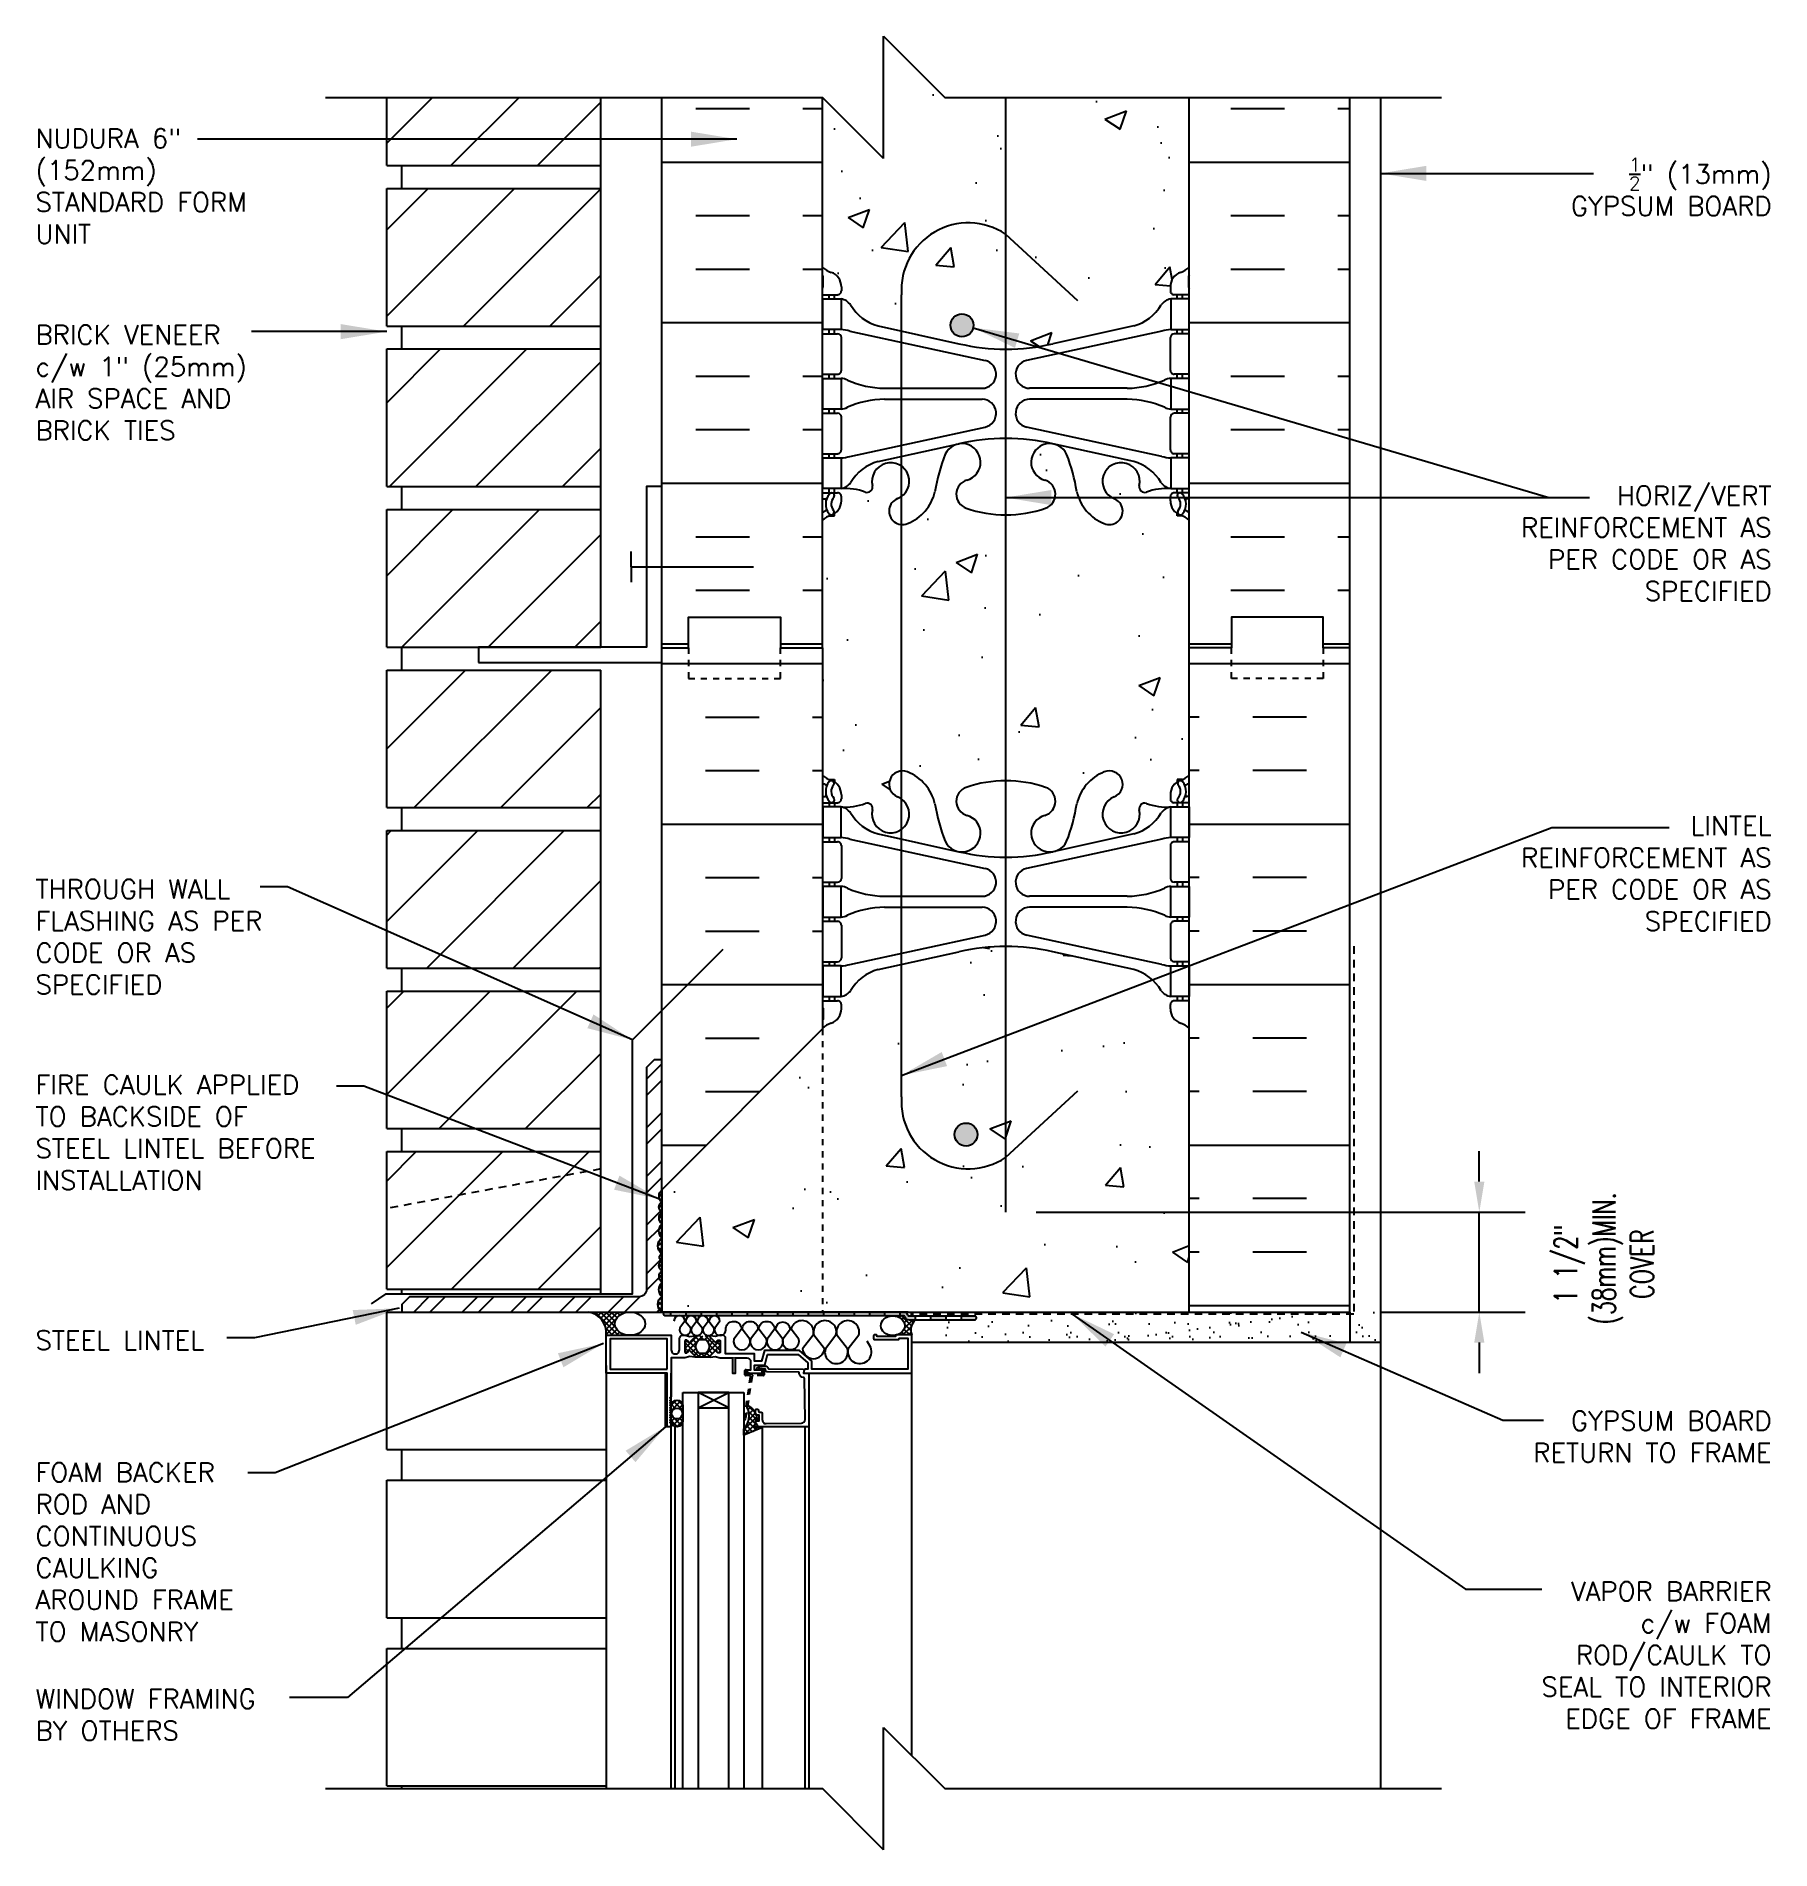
# Model space of a CAD drawing. Header units: inches. Extents: x 2814.4 to 2842.7, y 437 to 466.7.
import ezdxf

# ---------------------------------------------------------------- set-up
doc = ezdxf.new("R2010")
doc.units = ezdxf.units.IN
doc.header["$LTSCALE"] = 0.5
doc.header["$MEASUREMENT"] = 0
doc.linetypes.add('DASHED2', pattern=[0.375, 0.25, -0.125])
doc.linetypes.add('HIDDEN2', pattern=[0.1875, 0.125, -0.0625])
doc.layers.get('Defpoints').update_dxf_attribs({"linetype": 'CONTINUOUS'})
for name, color, linetype in [('HATCH', 12, 'CONTINUOUS'), ('Hidden2', 12, 'HIDDEN2'), ('LINE18', 9, 'CONTINUOUS'), ('line25', 2, 'CONTINUOUS'), ('LINE50', 5, 'CONTINUOUS'), ('LINE65', 3, 'CONTINUOUS'), ('LINE9', 9, 'CONTINUOUS'), ('TEXT', 4, 'CONTINUOUS'), ('Web_Edge', 9, 'CONTINUOUS')]:
    doc.layers.add(name, color=color, linetype=linetype)
doc.styles.add('DIM', font='romans.shx', dxfattribs={"width": 0.7})
doc.styles.get("Standard").update_dxf_attribs({"font": 'romans.shx'})
doc.dimstyles.new('ext_12', dxfattribs={"dimscale": 12, "dimtxt": 0.09375, "dimasz": 0.09375, "dimexe": 0.09375, "dimexo": 0.0625, "dimgap": 0.0625, "dimtad": 1, "dimdec": 1, "dimzin": 3, "dimdsep": 46, "dimlunit": 4, "dimtxsty": 'DIM', "dimcen": 0.09, "dimdle": 0.09375, "dimclrt": 4, "dimadec": 0, "dimazin": 0, "dimtfac": 1, "dimtdec": 1, "dimtmove": 2, "dimatfit": 3, "dimfxl": 1, "dimfrac": 2, "dimtolj": 1, "dimtzin": 0, "dimarcsym": 0})
doc.dimstyles.new('ext_8', dxfattribs={"dimscale": 8, "dimtxt": 0.09375, "dimasz": 0.09375, "dimexe": 0.09375, "dimexo": 0.0625, "dimgap": 0.0625, "dimtad": 1, "dimdec": 1, "dimzin": 3, "dimdsep": 46, "dimlunit": 4, "dimtxsty": 'DIM', "dimcen": 0.09, "dimdle": 0.09375, "dimclrt": 4, "dimadec": 0, "dimazin": 0, "dimtfac": 1, "dimtdec": 1, "dimtmove": 2, "dimatfit": 3, "dimfxl": 1, "dimfrac": 2, "dimtolj": 1, "dimtzin": 0, "dimarcsym": 0})
pattern_1 = [(45, (0, -40.10278552733348), (-0.04419417382415922, 0.04419417382415922), []), (135, (0, -40.10278552733348), (-0.04419417382415922, -0.04419417382415922), [])]

msp = doc.modelspace()

# ---------------------------------------------------------------- texts
at = {"layer": 'TEXT', "char_height": 0.3125}
for s, insert, width, attachment_point in [('NUDURA 6" (152mm) STANDARD FORM UNIT ', (2814.361106879242, 464.2340693417043), 4.477703409278547, 4), ('\\A1;{\\H0.7x;\\S1/2;}" (13mm) GYPSUM BOARD', (2842.750115856574, 464.2234647088774), 4.534322902075928, 6), ('BRICK VENEER c/w 1" (25mm) AIR SPACE AND BRICK TIES', (2814.361106879242, 461.0221928668777), 4.16614452316162, 4), ('\\A1;{\\H1x;HORIZ/VERT REINFORCEMENT AS PER CODE OR AS SPECIFIED}', (2842.750115856574, 458.3912016975863), 4.553163264909927, 6), ('\\A1;LINTEL REINFORCEMENT AS PER CODE OR AS SPECIFIED', (2842.750115856574, 452.9934400307534), 4.553163264909927, 6), ('THROUGH WALL FLASHING AS PER CODE OR AS SPECIFIED', (2814.361106879242, 451.9575256235142), 4.16614452316162, 4), ('FIRE CAULK APPLIED TO BACKSIDE OF STEEL LINTEL BEFORE INSTALLATION', (2814.361106879242, 448.7584940527449), 5.244176618386064, 4), ('STEEL LINTEL', (2814.361106879242, 445.359667831763), 4.16614452316162, 4), ('\\A1;GYPSUM BOARD RETURN TO FRAME', (2842.750115856574, 443.7821810477487), 4.553163264909927, 6), ('FOAM BACKER ROD AND CONTINUOUS CAULKING AROUND FRAME TO MASONRY', (2814.361106879242, 441.8981808962421), 4.16614452316162, 4), ('\\A1;VAPOR BARRIER c/w FOAM ROD/CAULK TO SEAL TO INTERIOR EDGE OF FRAME', (2842.750115856574, 440.2127620261024), 4.553163264909927, 6), ('WINDOW FRAMING BY OTHERS', (2814.361106879242, 439.235499126455), 4.16614452316162, 4)]:
    msp.add_mtext(s, dxfattribs=dict(at, insert=insert, width=width, attachment_point=attachment_point))

# ---------------------------------------------------------------- blocks, each defined once
blk = doc.blocks.new('*D10')
at = {"layer": 'Defpoints', "color": 0, "transparency": 16777216}
for p in [(2830.222832504185, 447.4551586793232), (2837.9711720271, 447.4551586793232), (2835.854568751792, 445.821168167853)]:
    blk.add_point(p, dxfattribs=at)
at = {"layer": 'TEXT', "color": 0, "lineweight": -2, "transparency": 16777216}
for p, q in [((2837.9711720271, 447.9551586793232), (2837.9711720271, 448.4551586793232)), ((2830.722832504185, 447.4551586793232), (2838.7211720271, 447.4551586793232)), ((2837.9711720271, 445.821168167853), (2837.9711720271, 447.4551586793232)), ((2836.354568751792, 445.821168167853), (2838.7211720271, 445.821168167853)), ((2837.9711720271, 445.321168167853), (2837.9711720271, 444.821168167853))]:
    blk.add_line(p, q, dxfattribs=at)
at = {"layer": 'TEXT', "color": 0, "transparency": 16777216}
for points in [[(2837.887838693767, 447.9551586793232), (2838.054505360434, 447.9551586793232), (2837.9711720271, 447.4551586793232)], [(2837.887838693767, 445.321168167853), (2838.054505360434, 445.321168167853), (2837.9711720271, 445.821168167853)]]:
    blk.add_solid(points, dxfattribs=at)
at = {"layer": 'TEXT', "color": 4, "transparency": 16777216, "insert": (2840.008320894132, 446.6067406738212), "char_height": 0.375, "attachment_point": 5, "rotation": 90, "style": 'DIM'}
blk.add_mtext('\\A1;1 1/2" \\P (38mm)MIN. \\PCOVER', dxfattribs=at)

# ---------------------------------------------------------------- dimensions: what is measured, and where the dimension line sits
at = {"layer": 'TEXT'}
dim = msp.add_linear_dim(base=(2837.9711720271, 447.4551586793232), p1=(2835.854568751792, 445.821168167853), p2=(2830.222832504185, 447.4551586793232), angle=90, text='<> \\P (38mm)MIN. \\PCOVER', dimstyle='ext_8', override={"dimtxt": 0.046875, "dimasz": 0.0625}, dxfattribs=at)
dim.commit()
dim.dimension.update_dxf_attribs({"geometry": '*D10', "text_midpoint": (2840.008320894132, 446.6067406738212), "dimtype": 160})

# ---------------------------------------------------------------- hatches: boundary and pattern name
at = {"layer": 'HATCH'}
h = msp.add_hatch(dxfattribs=at)
h.set_pattern_fill('AR-CONC', color=256, scale=0.5)
h.set_pattern_definition([(49.99999999999999, (0, 0), (3.586300913003767, -0.3137606749129755), [0.375, -4.125]), (355, (0, 0), (-0.693756668065, 3.760960668500059), [0.3, -3.3]), (100.45144446, (0.298858405, -0.02614672), (2.89254423363556, 3.447199954843147), [0.3187009599999999, -3.505710559999999]), (46.18420000000001, (0, 1), (5.336206653357862, -0.8275964039653827), [0.5625, -6.1875]), (96.63563549, (0.444683725, 0.931033465), (4.673309728371142, 4.870593003872752), [0.47805171, -5.258568799999999]), (351.1841639899999, (0, 1), (4.673309725273866, 4.870593001349951), [0.45, -4.950000005]), (21, (0.5, 0.75), (2.984535260592308, -2.013094453326694), [0.375, -4.125]), (326.0000000000001, (0.5, 0.75), (1.216576659607909, 3.625750225234265), [0.3, -3.3]), (71.45144474, (0.74871127, 0.58224213), (4.201111883649856, 1.612655764031769), [0.31870095, -3.50571056]), (37.50000000000001, (0, 0), (0.06079927658645334, 1.664469269156557), [0, -3.26, 0, -3.35, 0, -3.3125]), (7.499999999999999, (0, 0), (1.315347687210743, 1.972058559411801), [0, -1.91, 0, -3.185, 0, -1.2625]), (327.5, (-1.115, 0), (2.669112180862045, -0.1127743586718988), [0, -1.25, 0, -3.9, 0, -5.175]), (317.5, (-1.615, 0), (2.915930846711931, 0.5005249116615886), [0, -1.625, 0, -2.59, 0, -3.675])])
h.paths.add_polyline_path([(2833.229568751793, 450.4663374625135, 0.08241458984451006), (2833.086231798323, 450.5454439390829, -0.3178372451770436), (2832.91956513166, 450.7811461994638), (2832.919565131656, 450.8486461994739, -0.4142135623888804), (2832.982065131656, 450.9111461994772), (2833.029565131441, 450.9111461994772), (2833.029565131446, 450.9811461994773), (2832.924565131664, 450.9811461994773, -0.1889729320639689), (2832.768696055976, 451.0759906878661, 0.1963228336438286), (2832.319565131616, 451.4222504079947), (2830.997709562786, 451.7127459742492, 0.05779469062726351), (2830.229568751792, 451.8018324643425, 0.05779469062719939), (2829.461427940798, 451.7127459742492), (2828.139572371968, 451.4222504079947, 0.1963228336438274), (2827.690441447608, 451.0759906878661, -0.1889729320639819), (2827.53457237192, 450.9811461994773), (2827.429572372138, 450.9811461994773), (2827.429572372143, 450.9111461994772), (2827.477072371928, 450.9111461994772, -0.4142135623888772), (2827.539572371928, 450.8486461994739), (2827.539572371925, 450.7811461994638, -0.3178372451770023), (2827.372905705261, 450.5454439390829, 0.08241458984463892), (2827.229568751792, 450.4663374625134), (2827.229568751792, 450.4511717396099), (2827.229568751792, 445.821168167853), (2828.63169029381, 445.821168167853), (2833.229568751793, 445.821168167853)])
h.paths.add_polyline_path([(2827.229568751792, 450.4511717396099), (2824.604568751792, 447.8211681194812), (2824.604568751792, 445.8211681678529), (2827.229568751792, 445.821168167853)])
h.paths.add_polyline_path([(2833.229568751792, 456.6849734550107), (2833.229568751792, 458.7739919735805, 0.06439757034050202), (2833.119565131678, 458.8399514988441), (2833.029565131678, 458.8399514988372), (2833.029565131675, 458.8816775587613, -0.2490694201798119), (2832.919565131659, 459.0888007105308), (2832.919565131655, 459.1563007105409, -0.4142135623889448), (2832.982065131655, 459.2188007105443), (2833.029565131653, 459.2188007105443), (2833.029565131649, 459.2888007105443), (2832.924565131663, 459.2888007105443, 0.1004604156422188), (2832.530866661596, 459.2316379546965, -0.6014354320937767), (2832.411363191371, 459.3365212971204, 2.182094824738318), (2832.001283037507, 459.1236118656713, -1), (2831.837854466078, 458.7150887916097, -0.2443795113558405), (2831.389446593271, 459.2358456960605, 0.05315652255448638), (2831.223607139056, 459.8499273279712, 0.2232530870830451), (2831.023279355669, 460.0147811789125), (2831.003661023729, 460.0190925716095, 0.9554715931208797), (2830.865377039729, 459.425622636329, -0.7355925422348768), (2830.878161910164, 458.9675760591889, -0.08275514747013477), (2830.229568751792, 458.8594869754092, -0.0827551474701345), (2829.580975593421, 458.9675760591889, -0.7355925422306512), (2829.593760463856, 459.4256226363282, 0.9554715931492623), (2829.455476479855, 460.0190925716095), (2829.435858147915, 460.0147811789125, 0.2232530870832144), (2829.235530364529, 459.849927327971, 0.05315652255447584), (2829.069690910314, 459.2358456960604, -0.2443795113558588), (2828.621283037507, 458.7150887916096, -1), (2828.457854466078, 459.1236118656713, 2.182094824735659), (2828.047774312212, 459.3365212971203, -0.6014354320763139), (2827.928270841992, 459.2316379546953, 0.1004604156431393), (2827.534572371921, 459.2888007105443), (2827.429572371936, 459.2888007105443), (2827.429572371931, 459.2188007105443), (2827.477072371929, 459.2188007105443, -0.4142135623889427), (2827.539572371929, 459.1563007105409), (2827.539572371925, 459.0888007105308, -0.249069420179812), (2827.429572371909, 458.8816775587613), (2827.429572371906, 458.8399514988372), (2827.339572371906, 458.8399514988441, 0.0643975703405025), (2827.229568751792, 458.7739919735805), (2827.229568751792, 456.6849734550107), (2827.229568751792, 454.595954936441, 0.06439757034059891), (2827.339572371906, 454.5299954111773), (2827.429572371906, 454.5299954111841), (2827.429572371909, 454.48826935126, -0.249069420179812), (2827.539572371925, 454.2811461994905), (2827.539572371929, 454.2136461994804, -0.4142135623889501), (2827.477072371929, 454.1511461994771), (2827.429572371931, 454.1511461994771), (2827.429572371936, 454.0811461994771), (2827.534572371921, 454.0811461994771, 0.1004604156423372), (2827.928270841989, 454.138308955325, -0.6014354320920458), (2828.047774312213, 454.0334256129009, 2.182094824738317), (2828.457854466078, 454.24633504435, -1), (2828.621283037507, 454.6548581184117, -0.2443795113557861), (2829.069690910314, 454.1341012139609, 0.05315652255450438), (2829.235530364529, 453.5200195820501, 0.2232530870829758), (2829.435858147915, 453.3551657311088), (2829.455476479855, 453.3508543384118, 0.955471593120936), (2829.593760463855, 453.9443242736924, -0.7355925422348869), (2829.580975593421, 454.4023708508324, -0.08275514747013454), (2830.229568751792, 454.5104599346121, -0.08275514747013608), (2830.878161910164, 454.4023708508324, -0.7355925422306303), (2830.865377039729, 453.9443242736932, 0.9554715931491746), (2831.003661023729, 453.3508543384118), (2831.023279355669, 453.3551657311088, 0.2232530870829614), (2831.223607139056, 453.5200195820501, 0.05315652255449928), (2831.389446593271, 454.1341012139609, -0.2443795113558466), (2831.837854466078, 454.6548581184117, -1), (2832.001283037507, 454.2463350443501, 2.182094824735659), (2832.411363191372, 454.0334256129011, -0.601435432094531), (2832.530866661597, 454.1383089553245, 0.1004604156419617), (2832.924565131663, 454.0811461994771), (2833.029565131649, 454.0811461994771), (2833.029565131653, 454.1511461994771), (2832.982065131655, 454.1511461994771, -0.414213562388949), (2832.919565131655, 454.2136461994804), (2832.919565131659, 454.2811461994905, -0.2490694201798128), (2833.029565131675, 454.48826935126), (2833.029565131678, 454.5299954111841), (2833.119565131678, 454.5299954111773, 0.06439757034055728), (2833.229568751792, 454.5959549364409)])
h.paths.add_polyline_path([(2833.229568751792, 465.6849734550109), (2829.229568751791, 465.6849734550111), (2828.229568751791, 466.6849734550112), (2828.229568751791, 464.6849734550112), (2827.229568751792, 465.6849734550098), (2827.229568751792, 462.9036094475076, 0.08241458984434347), (2827.372905705261, 462.8245029709385, -0.317837245177044), (2827.539572371925, 462.5888007105576), (2827.539572371928, 462.5213007105475, -0.4142135623888782), (2827.477072371928, 462.4588007105441), (2827.429572372143, 462.4588007105441), (2827.429572372138, 462.388800710544), (2827.53457237192, 462.388800710544, -0.1889729320637528), (2827.690441447608, 462.2939562221554, 0.1963228336439112), (2828.139572371968, 461.9476965020266), (2829.461427940798, 461.6572009357721, 0.05779469062727124), (2830.229568751793, 461.5681144456789, 0.05779469062718989), (2830.997709562786, 461.6572009357721), (2832.319565131616, 461.9476965020266, 0.1963228336438263), (2832.768696055976, 462.2939562221552, -0.1889729320639724), (2832.924565131664, 462.388800710544), (2833.029565131446, 462.388800710544), (2833.029565131441, 462.4588007105441), (2832.982065131656, 462.4588007105441, -0.4142135623888782), (2832.919565131656, 462.5213007105475), (2832.91956513166, 462.5888007105576, -0.3178372451770011), (2833.086231798323, 462.8245029709384, 0.08241458984434837), (2833.229568751792, 462.9036094475076)])
h = msp.add_hatch(dxfattribs=at)
h.set_pattern_fill('ANSI31', color=256, scale=8, style=0)
h.set_pattern_definition([(45, (0, -40.10278552733337), (-0.7071067811865475, 0.7071067811865476), [])])
h.paths.add_polyline_path([(2823.604568751792, 464.196168167853), (2820.104568751792, 464.196168167853), (2820.104568751791, 461.946168167853), (2823.604568751792, 461.9461681678528)])
h.paths.add_polyline_path([(2823.604568751791, 451.071168167853), (2820.104568751791, 451.071168167853), (2820.104568751791, 448.821168167853), (2823.604568751791, 448.821168167853)])
h.paths.add_polyline_path([(2823.604568751791, 448.1618026799391), (2820.104568751791, 447.5140112905473), (2820.104568751791, 446.196168167853), (2823.604568751791, 446.196168167853)])
h.paths.add_polyline_path([(2823.604568751791, 448.1618026799391), (2823.604568751791, 448.446168167853), (2820.104568751791, 448.446168167853), (2820.104568751791, 447.5140112905473)])
h.paths.add_polyline_path([(2823.604568751791, 453.696168167853), (2820.104568751791, 453.696168167853), (2820.104568751791, 451.446168167853), (2823.604568751791, 451.446168167853)])
h.paths.add_polyline_path([(2823.604568751791, 456.321168167853), (2820.104568751791, 456.321168167853), (2820.104568751791, 454.071168167853), (2823.604568751791, 454.071168167853)])
h.paths.add_polyline_path([(2823.604568751791, 458.946168167853), (2820.104568751791, 458.946168167853), (2820.104568751791, 456.696168167853), (2823.604568751791, 456.696168167853), (2823.604568751791, 456.8301586793233)])
h.paths.add_polyline_path([(2823.604568751792, 461.571168167853), (2820.104568751791, 461.571168167853), (2820.104568751791, 459.321168167853), (2823.604568751791, 459.321168167853)])
h.paths.add_polyline_path([(2823.604568751792, 465.6849734550115), (2820.104568751791, 465.6849734550117), (2820.104568751791, 464.571168167853), (2823.604568751792, 464.571168167853)])
h = msp.add_hatch(dxfattribs=at)
h.set_pattern_fill('INSUL', color=256, scale=7, style=0)
h.set_pattern_definition([(0, (-29.0913391213885, 1.13686837721616e-13), (0, 2.625), []), (0, (-29.0913391213885, 0.8750000000001137), (0, 2.625), [0.875, -0.875]), (0, (-29.0913391213885, 1.750000000000114), (0, 2.625), [0.875, -0.875])])
h.paths.add_polyline_path([(2835.854568751792, 465.6849734550107), (2833.229568751792, 465.6849734550109), (2833.229568751792, 456.6849734550107), (2833.917068751792, 456.6849734550107), (2833.917068751792, 457.1849734550107), (2835.417068751792, 457.1849734550107), (2835.417068751792, 456.6849734550107), (2835.854568751792, 456.6849734550107)])
h.paths.add_polyline_path([(2827.229568751792, 465.6849734550112), (2824.604568751792, 465.6849734550114), (2824.604568751792, 456.6849734550107), (2825.042068751792, 456.6849734550107), (2825.042068751792, 457.1849734550107), (2826.542068751792, 457.1849734550107), (2826.542068751792, 456.6849734550107), (2827.229568751792, 456.6849734550107)])
h = msp.add_hatch(dxfattribs=at)
h.set_pattern_fill('INSUL', color=256, scale=7, style=0)
h.set_pattern_definition([(0, (-98.9320129596922, 41.67545939229905), (0, 2.625), []), (0, (-98.9320129596922, 42.55045939229905), (0, 2.625), [0.875, -0.875]), (0, (-98.9320129596922, 43.42545939229905), (0, 2.625), [0.875, -0.875])])
h.paths.add_polyline_path([(2824.604568751792, 447.8211681194812), (2827.229568751791, 450.4511717396094), (2827.229568751792, 456.6849734550107), (2826.542068751792, 456.6849734550107), (2826.542068751792, 457.1849734550107), (2825.042068751792, 457.1849734550107), (2825.042068751792, 456.6849734550107), (2824.604568751792, 456.6849734550107)])
h = msp.add_hatch(dxfattribs=at)
h.set_pattern_fill('INSUL', color=256, scale=7, style=0)
h.set_pattern_definition([(180, (5759.391150463277, 41.67545939229905), (0, 2.625), []), (180, (5759.391150463277, 42.55045939229905), (0, 2.625), [0.875, -0.875]), (180, (5759.391150463277, 43.42545939229905), (0, 2.625), [0.875, -0.875])])
h.paths.add_polyline_path([(2833.229568751792, 445.8211681678529), (2835.854568751792, 445.821168167853), (2835.854568751792, 456.6849734550107), (2835.417068751792, 456.6849734550106), (2835.417068751792, 457.1849734550107), (2833.917068751792, 457.1849734550106), (2833.917068751792, 456.6849734550106), (2833.229568751792, 456.6849734550107)])
h = msp.add_hatch(dxfattribs=at)
h.set_pattern_fill('ANSI32', color=256, scale=1.5, style=0)
h.set_pattern_definition([(45, (-33.23915544340844, 1.13686837721616e-13), (-0.397747564417433, 0.397747564417433), []), (45, (-32.97399040090841, 1.13686837721616e-13), (-0.397747564417433, 0.397747564417433), [])])
h.paths.add_polyline_path([(2824.604568751792, 446.7781405580424, -0.5205670500002574), (2824.604568751792, 447.0309953551285, -0.4158943495402675), (2824.604568751792, 447.2617221495495, -0.4764470338605163), (2824.604568751792, 447.4583727406951, -0.6376312980334232), (2824.604568751792, 447.6158904050725, -0.4497569207169174), (2824.604568751792, 447.8211681194812), (2824.604568751792, 449.9461681678531), (2824.479568751792, 449.9461681678531), (2824.354568751792, 449.8211681678531), (2824.354568751792, 446.196168167853, -0.4142135623730951), (2824.229568751792, 446.071168167853), (2820.479568751792, 446.071168167853), (2820.354568751792, 445.946168167853), (2820.354568751792, 445.821168167853), (2824.604568751792, 445.821168167853, -0.5205670500000046), (2824.604568751792, 446.0740229649392, -0.4158943495402679), (2824.604568751792, 446.3047497593602, -0.4764470338605167), (2824.604568751792, 446.5014003505057, -0.6376312980334169), (2824.604568751792, 446.6589180148832, -0.6582684157715423)])
h = msp.add_hatch(dxfattribs=at)
h.set_pattern_fill('ANSI37', color=256, scale=0.5)
h.set_pattern_definition([(45, (-33.23915544340844, 1.13686837721616e-13), (-0.04419417382415922, 0.04419417382415922), []), (135, (-33.23915544340844, 1.13686837721616e-13), (-0.04419417382415922, -0.04419417382415922), [])])
h.paths.add_polyline_path([(2824.604568751792, 447.8211681194812, 0.4497569207169194), (2824.604568751792, 447.6158904050725)])
h.paths.add_polyline_path([(2824.604568751792, 447.4583727406951, 0.4764470338605169), (2824.604568751792, 447.2617221495495)])
h.paths.add_polyline_path([(2824.604568751792, 447.6158904050725, 0.6376312980334171), (2824.604568751792, 447.4583727406951)])
h.paths.add_polyline_path([(2824.604568751792, 447.2617221495495, 0.415894349540268), (2824.604568751792, 447.0309953551285)])
h.paths.add_polyline_path([(2824.604568751792, 447.0309953551285, 0.5205670500000041), (2824.604568751792, 446.7781405580424)])
h.paths.add_polyline_path([(2824.604568751792, 446.3047497593602, 0.415894349540268), (2824.604568751792, 446.0740229649392)])
h.paths.add_polyline_path([(2824.604568751792, 446.5014003505057, 0.4764470338605167), (2824.604568751792, 446.3047497593602)])
h.paths.add_polyline_path([(2824.604568751792, 446.6589180148832, 0.6376312980334171), (2824.604568751792, 446.5014003505057)])
h.paths.add_polyline_path([(2824.604568751792, 446.7781405580423, 0.6582684157709375), (2824.604568751792, 446.6589180148832)])
h.paths.add_polyline_path([(2824.604568751792, 446.0740229649392, 0.5205670500000041), (2824.604568751792, 445.821168167853)])
h = msp.add_hatch(dxfattribs=at)
h.set_pattern_fill('ANSI37', color=256, scale=0.5, style=0)
h.set_pattern_definition(pattern_1)
edge = h.paths.add_edge_path()
edge.add_ellipse((2824.084278227531, 445.6310428409236), major_axis=(0.2483941378489313, 0), ratio=0.7654179304545695, start_angle=-629.9999999999999, end_angle=-463.49674127024423, ccw=False)
edge.add_line((2824.084278227531, 445.8211681678529), (2823.404695940026, 445.8211681678529))
edge.add_arc((2823.353307221875, 445.4841518247729), 0.3409117420332368, -6.397055465227311, 81.330240971112, ccw=False)
edge.add_line((2823.69209632687, 445.4461681678527), (2824.026305504946, 445.4461681678526))
h = msp.add_hatch(color=7, dxfattribs=at)
h.dxf.hatch_style = 1
h.paths.add_polyline_path([(2829.721395476917, 445.7571474601883), (2829.497219569679, 445.7571474601883), (2829.497219569679, 445.6946474601883), (2829.721395476917, 445.6946474601883, 0.841332564019887)])
h.paths.add_polyline_path([(2829.247219569679, 445.7571474601883), (2828.997219569679, 445.7571474601883), (2828.997219569679, 445.6946474601883), (2829.247219569679, 445.6946474601883)])
h.paths.add_polyline_path([(2828.747219569679, 445.7571474601883), (2828.641437679938, 445.7571474601883, -0.4142135623732363), (2828.625812679938, 445.7727724601883, 0.3039813658684068), (2828.553565293809, 445.8211681678551), (2828.497219569679, 445.821168167855), (2828.497219569679, 445.7586681678542), (2828.559442907683, 445.7586681678542, -0.41421356237306), (2828.575067907683, 445.7430431678542, 0.30398136587164), (2828.64731529381, 445.6946474601883), (2828.747219569679, 445.6946474601883)])
h.paths.add_polyline_path([(2828.247219569679, 445.821168167853), (2827.997219569679, 445.821168167853), (2827.997219569679, 445.7586681678542), (2828.247219569679, 445.7586681678542)])
h.paths.add_polyline_path([(2827.747219569679, 445.821168167853), (2827.497219569679, 445.821168167853), (2827.497219569679, 445.7586681678541), (2827.747219569679, 445.7586681678542)])
h.paths.add_polyline_path([(2827.247219569679, 445.821168167853), (2826.997219569679, 445.821168167853), (2826.997219569679, 445.7586681678541), (2827.247219569679, 445.7586681678541)])
h.paths.add_polyline_path([(2826.747219569679, 445.821168167853), (2826.497219569679, 445.8211681678529), (2826.497219569679, 445.7586681678541), (2826.747219569679, 445.7586681678541)])
h.paths.add_polyline_path([(2826.247219569679, 445.8211681678529), (2825.997219569679, 445.8211681678529), (2825.997219569679, 445.7586681678541), (2826.247219569679, 445.7586681678541)])
h.paths.add_polyline_path([(2825.747219569679, 445.8211681678529), (2825.497219569679, 445.8211681678529), (2825.497219569679, 445.7586681678541), (2825.747219569679, 445.7586681678541)])
h.paths.add_polyline_path([(2825.247219569679, 445.8211681678529), (2824.997219569679, 445.8211681678529), (2824.997219569679, 445.7586681678541), (2825.079289347954, 445.7586681678541, -0.02066857292512113), (2825.086727518029, 445.7586681678541), (2825.247219569679, 445.7586681678541)])
h.paths.add_polyline_path([(2824.747219569679, 445.8211681678529), (2824.651151720218, 445.8211681678529, 0.7567005511236206), (2824.651151720218, 445.7586681678541), (2824.747219569679, 445.7586681678541)])
h = msp.add_hatch(dxfattribs=at)
h.set_pattern_fill('ANSI37', color=256, scale=0.5, style=0)
h.set_pattern_definition(pattern_1)
edge = h.paths.add_edge_path()
edge.add_line((2828.747219569679, 445.6946474601883), (2828.64731529381, 445.6946474601883))
edge.add_arc((2828.64731529381, 445.7727724601868), 0.07812499999857547, 202.3668221200124, 270, ccw=False)
edge.add_arc((2828.559442907683, 445.7430431678542), 0.015625, 0, 90)
edge.add_line((2828.559442907683, 445.7586681678542), (2828.379272377107, 445.7586681678542))
edge.add_ellipse((2828.379272377107, 445.598186854986), major_axis=(0.195551265777757, 0), ratio=0.8206610794867335, start_angle=-791.1458183303939, end_angle=-629.9999999999999, ccw=False)
edge.add_line((2828.442466870523, 445.4463163135098), (2828.692096326872, 445.4463163135098))
edge.add_arc((2828.909767549446, 445.5282823567243), 0.2325923330144813, 134.3350971090316, 200.6343132247115, ccw=False)
h = msp.add_hatch(dxfattribs=at)
h.set_pattern_fill('AR-SAND', color=256, scale=0.25, style=0)
h.set_pattern_definition([(37.50000000000001, (0, -40.10278552733348), (-0.01574833952740204, 0.4817059422532897), [0, -0.38, 0, -0.425, 0, -0.40625]), (7.499999999999999, (0, -40.10278552733348), (0.4424441763169318, 0.7055365163074351), [0, -0.205, 0, -0.3425, 0, -0.13125]), (327.5, (-0.3074999999998909, -40.10278552733348), (0.7785354654378738, 0.001414763384241235), [0, -0.125, 0, -0.45, 0, -0.5875]), (317.5, (-0.3074999999998909, -40.10278552733348), (0.7515316511430734, 0.2194188912335623), [0, -0.0625, 0, -0.295, 0, -0.3375])])
h.paths.add_polyline_path([(2836.354568751793, 445.3211681678529), (2836.354568751793, 445.7963006606572), (2835.854568751793, 445.9623043939628), (2835.854568751793, 445.8211681678529), (2830.802240075624, 445.8211681678529), (2830.802240075625, 445.696168167853), (2829.250988963132, 445.696168167853, 0.01547008030777627), (2829.239829742249, 445.6811350595112), (2829.239829742249, 445.321168167853)])
h = msp.add_hatch(dxfattribs=at)
h.set_pattern_fill('ANSI37', color=256, scale=0.5, style=0)
h.set_pattern_definition([(45, (104.3040934175574, -76.17128626785421), (-0.04419417382415922, 0.04419417382415922), []), (135, (104.3040934175574, -76.17128626785421), (-0.04419417382415922, -0.04419417382415922), [])])
h.paths.add_polyline_path([(2824.947166120522, 444.2872814166846), (2824.947166120522, 444.0403512103366, -0.973119193628529), (2824.757237382311, 444.03517525807), (2824.757096341745, 444.2872282438972, -1.000279793165599)])
h.paths.add_polyline_path([(2824.76459632687, 444.1638163135106, 1), (2824.939666120522, 444.1638163135106, 1)], flags=16)
h.paths.add_polyline_path([(2826.117995791175, 443.9458488993628), (2826.242889660412, 443.9458488993628, -0.3927408574796724), (2826.223425109517, 443.920127149419), (2825.947166120522, 443.8091493706712), (2825.947166120522, 443.9137192953241, 0.3145636000813645), (2826.001038872426, 444.2569976281334), (2826.005074363946, 444.2835098569349), (2826.031543571098, 444.2835098569349, -0.1494430697769666), (2826.134028885593, 444.1644459834477), (2826.134028885593, 444.1638488993627, 0.1929134893777459), (2826.142331184068, 444.1431315214266, -0.08922647140676533), (2826.156629739826, 444.0490785275743), (2826.137748950173, 444.0457493349415, 0.31529878887884), (2826.135153239532, 444.0431536243005)])
h.paths.add_polyline_path([(2825.480253891781, 445.3247050485004, 0.7725978076390988), (2825.505296726199, 445.3393853690902, -0.343148791993915), (2825.509920881331, 445.3507614357093), (2825.526089463682, 445.360096371082, -0.1316524975867668), (2825.530089463683, 445.3611681678518), (2825.548945870143, 445.3611681678518, -0.414213562373095), (2825.556945870143, 445.3531681678517), (2825.556945870143, 445.1641681678518, -0.414213562373095), (2825.548945870143, 445.1561681678517), (2825.530089463683, 445.1561681678517, -0.1316524975867363), (2825.526089463682, 445.1572399646215), (2825.509920881331, 445.1665748999941, -0.3431487919940244), (2825.505296726199, 445.1779509666133, 0.7725978076389638), (2825.480253891781, 445.192631287203), (2825.372851155629, 445.085228551051), (2825.166341498114, 445.085228551051), (2825.058938761961, 445.192631287203, 0.7725978076393586), (2825.033895927544, 445.1779509666133, -0.3431487919941011), (2825.029271772411, 445.1665748999941), (2825.01310319006, 445.1572399646215, -0.1316524975865104), (2825.00910319006, 445.1561681678517), (2824.9902467836, 445.1561681678517, -0.414213562373095), (2824.9822467836, 445.1641681678518), (2824.9822467836, 445.3531681678517, -0.414213562373095), (2824.9902467836, 445.3611681678518), (2825.00910319006, 445.3611681678518, -0.1316524975865104), (2825.01310319006, 445.360096371082), (2825.029271772411, 445.3507614357093, -0.343148791994153), (2825.033895927544, 445.3393853690902, 0.7725978076392856), (2825.058938761961, 445.3247050485004), (2825.166341498114, 445.4321077846525), (2825.372851155629, 445.4321077846525)])
h.paths.add_polyline_path([(2825.297257638001, 445.1436681678519), (2825.242085471999, 445.1436681678519, -0.3238484292968788), (2825.185094395106, 445.184906047645, -0.326501620107139), (2825.185094395339, 445.3324302859003, -0.3238484397582524), (2825.242085472942, 445.3736681678518), (2825.297257638001, 445.3736681678518, -0.3238484345287045), (2825.354248715249, 445.3324302869793, -0.3265016201076595), (2825.354248715249, 445.1849060487238, -0.3238484345260935)], flags=16)
at = {"layer": 'LINE65'}
for points in [[(2829.698597446715, 461.9583943410348, 1), (2829.323597446715, 461.9583943410348, 1)], [(2829.766260008971, 448.7241453654428, 1), (2829.391260008971, 448.7241453654428, 1)]]:
    msp.add_hatch(color=256, dxfattribs=at).paths.add_polyline_path(points)

# ---------------------------------------------------------------- linework, layer by layer
at = {"layer": 'HATCH'}
for p, q in [((2833.210796751483, 460.7025512491515), (2833.210796751483, 460.7025512491515)), ((2832.315337050331, 459.726798780576), (2832.315337050331, 459.726798780576)), ((2824.98254091847, 445.6741812847827), (2824.896404889058, 445.5615016305684)), ((2824.993000433743, 445.668737036786), (2825.076420887553, 445.5615016305683)), ((2825.173016432239, 445.668737036786), (2825.086880402827, 445.5560573825716)), ((2825.183276257327, 445.668916000645), (2825.266896401323, 445.5560573825715)), ((2825.363292255823, 445.668916000645), (2825.277156226411, 445.5562363464307)), ((2825.374902700934, 445.671160390791), (2825.457172224907, 445.5562363464306)), ((2825.554918699431, 445.671160390791), (2825.468782670019, 445.5584807365767)), ((2826.706224407128, 445.5427510367244), (2826.581879407902, 445.3800879605229)), ((2826.841748470202, 445.3800879605229), (2826.71692412085, 445.5426739517432)), ((2827.076265837106, 445.4430776714332), (2826.904324071379, 445.2181504390168)), ((2827.263665787636, 445.2181504390165), (2827.091061186189, 445.4429710798705)), ((2827.450402902446, 445.4429710798704), (2827.278461136718, 445.2180438474541)), ((2827.637802852974, 445.2180438474539), (2827.465198251528, 445.4428644883078)), ((2827.824539967784, 445.4428644883077), (2827.652598202058, 445.2179372558913)), ((2828.020445430975, 445.243209277255), (2827.959102026425, 445.3451482973153)), ((2836.354568751793, 445.3211681678529), (2836.354568751793, 438.0285811586364)), ((2825.396993291253, 445.085228551051), (2825.142199362489, 445.085228551051)), ((2824.75709632687, 438.0285811586371), (2824.75709632687, 444.8213163135072)), ((2828.692096326872, 438.5660535835572), (2828.692096326872, 444.8213163135072)), ((2824.82209632687, 438.0285811586371), (2824.82209632687, 443.9501872675026)), ((2826.243009647706, 443.9458488993628), (2826.243009647706, 438.0285811586371)), ((2827.00609195155, 443.9458488993628), (2827.00609195155, 438.0285811586369))]:
    msp.add_line(p, q, dxfattribs=at)
at = {"layer": 'HATCH', "color": 6, "linetype": 'DASHED2'}
msp.add_lwpolyline([(2835.917068751793, 451.8069349628232), (2835.917068751793, 445.7883974601883), (2828.667657182594, 445.7883974601883)], dxfattribs=at)
at = {"layer": 'HATCH'}
for points in [[(2824.604568751792, 446.7781405580424, -0.520567050000004), (2824.604568751792, 447.0309953551285, -0.415894349540268), (2824.604568751792, 447.2617221495495, -0.4764470338605168), (2824.604568751792, 447.4583727406951, -0.6376312980334171), (2824.604568751792, 447.6158904050725, -0.4497569207169194), (2824.604568751792, 447.8211681194812)], [(2824.604568751792, 445.821168167853, -0.520567050000004), (2824.604568751792, 446.0740229649392, -0.415894349540268), (2824.604568751792, 446.3047497593602, -0.4764470338605168), (2824.604568751792, 446.5014003505057, -0.6376312980334171), (2824.604568751792, 446.6589180148832, -0.6582684157709375), (2824.604568751792, 446.7781405580423)], [(2825.648798668515, 445.558480736577, -0.9304734350646519), (2825.907322915831, 445.5398348983961), (2825.782977916605, 445.3771718221946, 1.331509838654881), (2826.042846978905, 445.3771718221946), (2825.918022629553, 445.5397578134148)], [(2825.918022629553, 445.5397578134148, -1), (2826.177891691853, 445.5397578134148), (2826.053546692628, 445.3770947372133, 1.331509838654881), (2826.313415754928, 445.3770947372133), (2826.188591405576, 445.5396807284335)], [(2826.188591405576, 445.5396807284335, -1), (2826.448460467876, 445.5396807284335), (2826.324115468651, 445.377017652232, 1.331509838654881), (2826.583984530951, 445.377017652232), (2826.459160181599, 445.5396036434522)]]:
    msp.add_lwpolyline(points, format="xyb", dxfattribs=at)
for points in [[(2825.349823878199, 445.1747408383617, -0.2734560415951634), (2825.297257638001, 445.1436681678519), (2825.242085471999, 445.1436681678519, -0.2734560397667185), (2825.189519231997, 445.1747408380041), (2825.176497943412, 445.1984028968427, -0.2569805071132461), (2825.176497943412, 445.3189334363842), (2825.189519232546, 445.342595496984, -0.2734560434246889), (2825.242085472942, 445.3736681678518), (2825.297257638001, 445.3736681678518, -0.2734560415960702), (2825.349823878199, 445.3425954973417), (2825.362845167059, 445.3189334376223, -0.2569805071137504), (2825.362845167059, 445.1984028980806)], [(2824.757237382311, 444.03517525807), (2824.75709632687, 444.2872814166846, -1), (2824.947166120522, 444.2872814166846), (2824.947166120522, 444.0403512103366, -0.973119193628672)], [(2826.117995791175, 443.9458488993628), (2826.243009647706, 443.9458488993628), (2826.243009647706, 443.9434670931653, -0.3639702342662027), (2826.223425109517, 443.920127149419), (2825.947166120522, 443.8091493706712), (2825.947166120522, 443.9137192953241, 0.3145636000813645), (2826.001038872426, 444.2569976281334), (2826.005074363946, 444.2835098569349), (2826.031543571098, 444.2835098569349, -0.2645518979873512), (2826.156629739826, 444.0490785275743), (2826.137748950173, 444.0457493349415, 0.315298788878984), (2826.135153239532, 444.0431536243004)]]:
    msp.add_lwpolyline(points, format="xyb", close=True, dxfattribs=at)
at = {"layer": 'HATCH', "flags": 128}
for points in [[(2823.692096326869, 444.9461681678511), (2823.692096326869, 438.0285811586372)], [(2826.942075029435, 443.9461779974379), (2826.942075029435, 438.028581158637)]]:
    msp.add_lwpolyline(points, dxfattribs=at)
at = {"layer": 'HATCH'}
msp.add_circle((2824.852131223696, 444.1638163135106), 0.087534896825959, dxfattribs=at)
for centre, radius, start, end in [((2824.892532919222, 445.6741812847827), 0.09000799924842795, 0, 180), ((2825.083008432991, 445.668737036786), 0.09000799924842795, 0, 180), ((2825.273284256575, 445.668916000645), 0.09000799924842795, 0, 180), ((2825.464910700183, 445.671160390791), 0.09000799924842795, 0, 180), ((2824.986412888305, 445.5353775865373), 0.09372249252532786, 163.8150857361603, 16.1849142637574), ((2825.176888402075, 445.5299333385406), 0.09372249252532786, 163.8150857361603, 16.1849142637574), ((2825.367164225659, 445.5301123023996), 0.09372249252532786, 163.8150857361603, 16.1849142637574), ((2825.558790669267, 445.5323566925456), 0.09372249252532786, 163.8150857361603, 16.1849142637574), ((2826.582821221972, 445.5310567745958), 0.1239560481511115, 5.413449391157178, 176.0462730463466), ((2826.896633706883, 445.4942543400017), 0.1867799604189438, 344.097902344701, 164.4523429934892), ((2827.270732044317, 445.4951189939231), 0.1870856012647173, 343.8150857361572, 196.1849142637981), ((2827.644869109656, 445.4950124023604), 0.1870856012647173, 343.8150857361572, 196.1849142637981), ((2826.711813939052, 445.3423755856088), 0.1352967316930542, 163.8150857362051, 16.18491426379485), ((2827.083994929507, 445.2399220211398), 0.1809851348831696, 186.9091202972702, 353.0908797026556), ((2827.458131994846, 445.1658959334013), 0.1870856012647489, 163.8150857361572, 16.18491426379807), ((2827.840545586092, 445.1720052372575), 0.1934786021786776, 166.2668025898969, 21.59357155073388)]:
    msp.add_arc(centre, radius, start, end, dxfattribs=at)
at = {"layer": 'Hidden2'}
msp.add_line((2827.229568751792, 450.4511717396099), (2827.229568751792, 445.821168167853), dxfattribs=at)
at = {"layer": 'LINE18'}
for p, q in [((2836.354568751793, 445.3211681678529), (2828.692096326872, 445.321168167853)), ((2824.66334632687, 444.8213163135072), (2823.70709632687, 444.8213163135072)), ((2824.66334632687, 443.9463163135072), (2824.66334632687, 444.8213163135072)), ((2824.947166120522, 438.0285811586371), (2824.947166120522, 444.5073163135107)), ((2824.947166120522, 444.5073163135107), (2825.947166120522, 444.5073163135107)), ((2825.947166120522, 444.5073163135107), (2825.947166120521, 438.0285811586371)), ((2824.75709632687, 443.9463163135072), (2824.66334632687, 443.9463163135072))]:
    msp.add_line(p, q, dxfattribs=at)
for points in [[(2824.9902467836, 445.3611681678518, 0.4142135623731601), (2824.9822467836, 445.3531681678517), (2824.9822467836, 445.1641681678518, 0.4142135623731601), (2824.9902467836, 445.1561681678517), (2825.00910319006, 445.1561681678517, 0.1316524975860434), (2825.01310319006, 445.1572399646215), (2825.029271772411, 445.1665748999941, 0.3431487919942176), (2825.033895927544, 445.1779509666133, -0.7725978076396093), (2825.058938761961, 445.192631287203), (2825.149270430301, 445.1022996188629, -0.7132930678969659), (2825.140980669055, 445.0853030895346), (2825.064142466525, 445.0947376344928), (2824.979359183204, 445.0720200221952, -0.06554346281523721), (2824.972888707077, 445.0711681678525), (2824.75709632687, 445.0711681678525), (2824.75709632687, 444.4361681678526), (2824.73709632687, 444.4161681678525), (2824.75709632687, 444.3961681678525), (2824.73709632687, 444.3761681678525), (2824.75709632687, 444.3561681678526), (2824.73709632687, 444.3361681678526), (2824.75709632687, 444.3161681678526), (2824.73709632687, 444.2961681678525), (2824.75709632687, 444.2761681678525), (2824.73709632687, 444.2561681678525), (2824.75709632687, 444.2361681678526), (2824.73709632687, 444.2161681678526), (2824.75709632687, 444.1961681678526), (2824.73709632687, 444.1761681678526), (2824.75709632687, 444.1561681678525), (2824.73709632687, 444.1361681678525), (2824.75709632687, 444.1161681678525), (2824.73709632687, 444.0961681678526), (2824.75709632687, 444.0761681678526), (2824.73709632687, 444.0561681678526), (2824.75709632687, 444.0361681678526), (2824.73709632687, 444.0161681678525), (2824.75709632687, 443.9961681678525), (2824.75709632687, 443.9461681678526), (2824.69209632687, 443.9461681678526), (2824.69209632687, 444.8211681678508), (2823.69209632687, 444.8211681678508), (2823.69209632687, 445.4461681678527), (2824.75709632687, 445.4461681678526), (2824.75709632687, 445.2045200221955, 1.000000000003211), (2824.892096326871, 445.2045200221955), (2824.89209632687, 445.3881681678524, -0.4142135623740909), (2824.95009632687, 445.4461681678526), (2824.972888707071, 445.4461681678526, -0.06554346281528432), (2824.979359183199, 445.4453163135097), (2825.064142466525, 445.4225987012107), (2825.140980669055, 445.4320332461688, -0.7132930678969658), (2825.149270430301, 445.4150367168406), (2825.058938761961, 445.3247050485004, -0.7725978076383387), (2825.033895927544, 445.3393853690902, 0.3431487919937011), (2825.029271772411, 445.3507614357093), (2825.01310319006, 445.360096371082, 0.1316524975860435), (2825.00910319006, 445.3611681678518)], [(2825.758116268144, 445.0538476597756), (2825.758116268144, 444.8213163135088), (2825.808116268144, 444.8213163135088), (2825.808116268144, 445.0538476597756), (2825.798116268143, 445.071168167853), (2825.994129491459, 445.0711681678526, -0.4142135623722979), (2826.056129491459, 445.0091681678526), (2826.056129491459, 444.8713163135088), (2825.994129491459, 444.8713163135088), (2825.994129491459, 444.8631611473311, 0.3255049610922494), (2826.014919408061, 444.8346098887983), (2826.056129491459, 444.8213163135088), (2826.22872038777, 444.8213163135088, 0.4142135623732336), (2826.24372038777, 444.8363163135088), (2826.24372038777, 444.8563163135088, 0.4142135623728175), (2826.22872038777, 444.8713163135088), (2826.121129491459, 444.8713163135089), (2826.121129491459, 444.9537784501812), (2826.285665150928, 444.9537784501812), (2826.332756490859, 445.1295257233991), (2826.832756490859, 445.1295257233991), (2826.993792593948, 444.9887784501812), (2826.993792593948, 444.8863163135099), (2826.941644844005, 444.8863163135099, 0.3639702342661525), (2826.931796766475, 444.8780527952866), (2826.923862052343, 444.8330527952853, 0.4663076581548417), (2826.933710129873, 444.8213163135086), (2828.692096326872, 444.8213163135072), (2828.692096326872, 445.4463163135098), (2828.437096326872, 445.4463163135098, 0.414213562373043), (2828.427096326872, 445.4363163135098), (2828.427096326872, 445.4313163135099, -0.414213562372991), (2828.417096326872, 445.4213163135097), (2828.132096326872, 445.4213163135097, -0.4142135623731992), (2828.122096326872, 445.4313163135097), (2828.122096326872, 445.4363163135097, 0.4142135623731992), (2828.112096326872, 445.4463163135097), (2828.077096326872, 445.4463163135097, 0.4142135623730951), (2828.067096326872, 445.4363163135097), (2828.067096326872, 445.3813163135098, 0.4142135623730951), (2828.077096326872, 445.3713163135098), (2828.472096326872, 445.3713163135098, 0.4142135623730951), (2828.482096326872, 445.3813163135098), (2828.482096326872, 445.3863163135098, -0.4142135623730951), (2828.492096326872, 445.3963163135098), (2828.627096326872, 445.3963163135098), (2828.627096326872, 444.88631631351), (2827.058792593947, 444.88631631351), (2827.058792593947, 445.0204916078151), (2826.855128263291, 445.1945257233991), (2826.28288023664, 445.1945257233991), (2826.235788896709, 445.0187784501812), (2826.121129491459, 445.0187784501812), (2826.121129491459, 445.1361681678524), (2825.647096326873, 445.1361681678524), (2825.647096326873, 445.3881681678525, 0.4142135623740908), (2825.589096326873, 445.4461681678526), (2825.566303946673, 445.4461681678529, 0.06554346281804448), (2825.559833470545, 445.4453163135101), (2825.475050187217, 445.4225987012107), (2825.398211984687, 445.4320332461688, 0.7132930678969379), (2825.389922223441, 445.4150367168406), (2825.480253891781, 445.3247050485004, 0.7725978076385306), (2825.505296726199, 445.3393853690902, -0.3431487919936307), (2825.509920881331, 445.3507614357093), (2825.526089463682, 445.360096371082, -0.1316524975860437), (2825.530089463683, 445.3611681678518), (2825.548945870143, 445.3611681678518, -0.4142135623731601), (2825.556945870143, 445.3531681678517), (2825.556945870143, 445.1641681678518, -0.4142135623731601), (2825.548945870143, 445.1561681678517), (2825.530089463683, 445.1561681678517, -0.1316524975860435), (2825.526089463682, 445.1572399646215), (2825.509920881332, 445.1665748999941, -0.3431487919941411), (2825.505296726199, 445.1779509666133, 0.7725978076394043), (2825.480253891781, 445.192631287203), (2825.389922223441, 445.1022996188629, 0.713293067896942), (2825.398211984687, 445.0853030895346), (2825.475050187217, 445.0947376344928), (2825.559833470535, 445.0720200221961, 0.06554346281272118), (2825.566303946662, 445.0711681678534), (2825.768116268144, 445.0711681678513)], [(2826.184028885592, 444.1988488993629, 0.414213562373043), (2826.199028885593, 444.1838488993628), (2826.231028885592, 444.1838488993628, -0.414213562373095), (2826.246028885593, 444.1688488993628), (2826.246028885593, 444.0587408589261, 0.4184033046059118), (2826.308914429747, 443.9967471833491), (2826.886155591439, 444.0049927427817, 0.4139326425428041), (2826.945293287242, 444.065786053139), (2826.936355746689, 444.7365193479589, 0.4077932646411108), (2826.921486761719, 444.7513189296628, -0.4138755073975079), (2826.852093915751, 444.8218407028867, 0.4122343511257975), (2826.837308132245, 444.8369515483433), (2826.319219184624, 444.8443366408049, -0.3394542588633734), (2826.30489023023, 444.8556597364797), (2826.296297563918, 444.8896592076945), (2826.188816728375, 444.8911912919282), (2826.188745463177, 444.8861917998268, -0.9999999999999848), (2826.158748510569, 444.8866193910148), (2826.158835947874, 444.8927534105293, -0.3727193515204652), (2826.184959820936, 444.9220747563784), (2826.204999041986, 444.9246837066431), (2826.2907015263, 444.9358415015774, -0.3800361709519329), (2826.345632492171, 444.8985112086131), (2826.346785553113, 444.8939487758504), (2826.915125884277, 444.885847375667, -0.4577045202689281), (2826.929719475635, 444.8684528001039), (2826.92209195155, 444.8213163135086), (2827.00609195155, 444.8213163135086), (2827.00609195155, 443.9458488993628), (2826.185960064934, 443.9458488993628, -0.267949192431115), (2826.172969683877, 443.9533488993629), (2826.136019266649, 444.0173488993628, -0.577350269189628), (2826.149009647706, 444.0398488993629), (2826.196028885593, 444.0398488993629), (2826.196028885593, 444.1338488993628), (2826.164028885592, 444.1338488993628, -0.4142135623730948), (2826.134028885593, 444.1638488993628), (2826.134028885593, 444.2178488993629, -0.4142135623731296), (2826.149028885593, 444.2328488993629), (2826.169028885593, 444.2328488993629, -0.414213562373043), (2826.184028885592, 444.2178488993629)]]:
    msp.add_lwpolyline(points, format="xyb", close=True, dxfattribs=at)
for points in [[(2824.69209632687, 444.8861681678508), (2824.69209632687, 445.3811681678525), (2823.75709632687, 445.3811681678525), (2823.75709632687, 444.8861681678508)], [(2825.197166120522, 444.5073163135107), (2825.197166120522, 444.2573163135107), (2825.697166120522, 444.2573163135107), (2825.697166120522, 444.5073163135107)]]:
    msp.add_lwpolyline(points, close=True, dxfattribs=at)
at = {"layer": 'LINE18', "linetype": 'HIDDEN2'}
msp.add_lwpolyline([(2825.991420387768, 444.8063163135088), (2826.246420387768, 444.8063163135088, 0.4142135623730951), (2826.251420387769, 444.8113163135088), (2826.251420387769, 444.8663163135088, -0.9999999999999287), (2826.276420387768, 444.8663163135088), (2826.276420387768, 444.7938163135088, -0.4142135623730951), (2826.263920387768, 444.7813163135089), (2826.091588027532, 444.7813163135089, 0.3706321426687706), (2826.079230362919, 444.7706973040185), (2825.972288675652, 444.0681156069433, -0.9950963693897203), (2825.95449997943, 444.0708641443203), (2826.052600738005, 444.7670722023932, 0.4558347385663112), (2826.040223012996, 444.7813163135089), (2825.973920387768, 444.7813163135089, -0.4142135623730951), (2825.961420387769, 444.7938163135088), (2825.961420387769, 444.8663163135088, -1), (2825.986420387768, 444.8663163135088), (2825.986420387768, 444.8113163135088, 0.4142135623730951)], format="xyb", close=True, dxfattribs=at)
at = {"layer": 'line25'}
for p, q in [((2820.104568751791, 464.571168167853), (2820.104568751791, 465.6849734550117)), ((2823.604568751791, 456.696168167853), (2823.604568751792, 465.6849734550115)), ((2827.229568751792, 456.6849734550107), (2827.229568751792, 465.6849734550111)), ((2833.229568751792, 456.6849734550107), (2833.229568751792, 465.6849734550108)), ((2820.104568751791, 464.571168167853), (2823.604568751791, 464.571168167853)), ((2820.354568751791, 464.196168167853), (2820.354568751791, 464.571168167853)), ((2820.104568751792, 464.196168167853), (2823.604568751792, 464.196168167853)), ((2820.104568751791, 461.946168167853), (2820.104568751792, 464.196168167853)), ((2820.104568751791, 461.946168167853), (2823.604568751792, 461.9461681678528)), ((2820.354568751791, 461.571168167853), (2820.354568751791, 461.946168167853)), ((2820.104568751791, 461.571168167853), (2823.604568751791, 461.571168167853)), ((2820.104568751791, 459.321168167853), (2820.104568751791, 461.571168167853)), ((2820.104568751791, 459.321168167853), (2823.604568751791, 459.321168167853)), ((2820.354568751791, 458.946168167853), (2820.354568751791, 459.321168167853)), ((2820.104568751791, 458.946168167853), (2823.604568751791, 458.946168167853)), ((2820.104568751791, 456.696168167853), (2820.104568751791, 458.946168167853)), ((2820.104568751791, 456.696168167853), (2823.604568751791, 456.696168167853)), ((2820.354568751791, 456.321168167853), (2820.354568751791, 456.696168167853)), ((2827.229568751792, 456.6849734550107), (2827.229568751792, 450.4511717396099)), ((2833.229568751793, 445.821168167853), (2833.229568751792, 456.6849734550107)), ((2820.104568751791, 456.321168167853), (2823.604568751791, 456.321168167853)), ((2820.104568751791, 454.071168167853), (2820.104568751791, 456.321168167853)), ((2823.604568751791, 446.1220187263505), (2823.604568751791, 456.321168167853)), ((2820.104568751791, 454.071168167853), (2823.604568751791, 454.071168167853)), ((2820.354568751791, 453.696168167853), (2820.354568751791, 454.071168167853)), ((2820.104568751791, 453.696168167853), (2823.604568751791, 453.696168167853)), ((2820.104568751791, 451.446168167853), (2820.104568751791, 453.696168167853)), ((2820.104568751791, 451.446168167853), (2823.604568751791, 451.446168167853)), ((2820.354568751791, 451.071168167853), (2820.354568751791, 451.446168167853)), ((2820.104568751791, 451.071168167853), (2823.604568751791, 451.071168167853)), ((2820.104568751791, 448.821168167853), (2820.104568751791, 451.071168167853)), ((2824.604568751792, 447.8211681194812), (2827.229568751791, 450.4511717396094)), ((2820.104568751791, 448.821168167853), (2823.604568751791, 448.821168167853)), ((2820.354568751791, 448.446168167853), (2820.354568751791, 448.821168167853)), ((2820.104568751791, 446.196168167853), (2820.104568751791, 448.446168167853)), ((2820.104568751791, 448.446168167853), (2823.604568751791, 448.446168167853)), ((2820.104568751791, 446.196168167853), (2823.604568751791, 446.196168167853)), ((2820.354568751791, 446.1220187263506), (2820.354568751791, 446.196168167853))]:
    msp.add_line(p, q, dxfattribs=at)
at = {"layer": 'line25', "color": 12}
for p, q in [((2820.104568751791, 443.5711681678529), (2820.104568751791, 445.8211681678529)), ((2820.104568751791, 445.8211681678529), (2820.354568751792, 445.8211681678529)), ((2825.197166120522, 444.5073163135107), (2825.197166120523, 438.028581158637)), ((2825.197166120522, 444.2573163135107), (2825.697166120522, 444.5073163135107)), ((2825.697166120522, 444.2573163135107), (2825.197166120522, 444.5073163135107)), ((2825.697166120524, 438.0285811586371), (2825.697166120522, 444.5073163135107)), ((2820.104568751791, 443.5711681678529), (2823.692098834654, 443.5711681678529)), ((2820.354568751791, 443.0711681678529), (2820.354568751791, 443.5711681678529)), ((2820.104568751791, 440.8211681678529), (2820.104568751791, 443.0711681678529)), ((2820.104568751791, 443.0711681678529), (2823.692098834654, 443.0711681678531)), ((2820.104568751791, 440.8211681678529), (2823.692098834654, 440.8211681678529)), ((2820.354568751791, 440.3211681678529), (2820.354568751791, 440.8211681678529)), ((2820.104568751791, 438.0711681678529), (2820.104568751791, 440.3211681678529)), ((2820.104568751791, 440.3211681678529), (2823.692098834654, 440.3211681678531)), ((2820.104568751791, 438.0711681678529), (2823.692098834654, 438.0711681678529)), ((2820.354568751791, 438.0285811586375), (2820.354568751791, 438.0711681678529))]:
    msp.add_line(p, q, dxfattribs=at)
for centre, radius, start, end in [((2823.353307221875, 445.4841518247729), 0.3409117420332509, 353.6029445347712, 81.33024097095245), ((2828.909767549446, 445.5282823567244), 0.2325923330144405, 134.3350971090569, 200.6343132247502)]:
    msp.add_arc(centre, radius, start, end, dxfattribs=at)
for centre, major_axis, ratio, start_param, end_param in [((2824.084278227531, 445.6310428409236), (0.2483941378489313, 0), 0.7654179304545695, -10.99557428756428, -4.71238898038469), ((2828.379272377107, 445.598186854986), (0.195551265777757, 0), 0.8206610794867335, -14.13716694115407, -7.853981633974483)]:
    msp.add_ellipse(centre, major_axis=major_axis, ratio=ratio, start_param=start_param, end_param=end_param, dxfattribs=at)
at = {"layer": 'LINE50'}
for p, q in [((2824.604568751792, 456.6849734550107), (2824.604568751792, 465.6849734550113)), ((2835.854568751792, 456.6849734550107), (2835.854568751792, 465.6849734550107)), ((2824.604568751792, 447.8211681194812), (2824.604568751792, 456.6849734550107)), ((2835.854568751792, 445.821168167853), (2835.854568751792, 456.6849734550107))]:
    msp.add_line(p, q, dxfattribs=at)
for points in [[(2824.604568751792, 456.6849734550107), (2825.042068751792, 456.6849734550107), (2825.042068751792, 457.1849734550107), (2826.542068751792, 457.1849734550107), (2826.542068751792, 456.6849734550107), (2827.229568751792, 456.6849734550107)], [(2835.854568751792, 456.6849734550107), (2835.417068751792, 456.6849734550107), (2835.417068751792, 457.1849734550107), (2833.917068751792, 457.1849734550107), (2833.917068751792, 456.6849734550107), (2833.229568751792, 456.6849734550107)]]:
    msp.add_lwpolyline(points, dxfattribs=at)
at = {"layer": 'LINE65'}
for p, q in [((2830.222832504185, 465.6849734550107), (2830.222832504186, 447.4551586793232)), ((2830.222280786794, 463.4489215025755), (2831.402032739448, 462.3646377983981)), ((2830.222280786793, 463.4489215025755), (2831.402032739447, 462.3646377983981)), ((2828.52343777693, 449.3384516131979), (2828.523437776931, 462.4589233242287)), ((2831.402032739448, 449.4327371390285), (2830.222280786794, 448.3484534348505))]:
    msp.add_line(p, q, dxfattribs=at)
for centre in [(2829.511097446715, 461.9583943410348), (2829.578760008971, 448.7241453654428)]:
    msp.add_circle(centre, 0.1875, dxfattribs=at)
for centre, radius, start, end in [((2829.615766273147, 462.5370925108671), 1.095121895217648, 56.3696359432203, 184.0932214797664), ((2829.615766273147, 449.2602824265594), 1.095121895218105, 175.9067785202336, 303.6303640567813)]:
    msp.add_arc(centre, radius, start, end, dxfattribs=at)
at = {"layer": 'LINE9'}
for p, q in [((2828.229568751791, 464.6849734550112), (2828.229568751791, 466.6849734550112)), ((2828.229568751791, 466.6849734550112), (2829.229568751791, 465.6849734550112)), ((2819.10456875179, 465.6849734550117), (2827.22956875179, 465.6849734550112)), ((2828.229568751791, 464.6849734550112), (2827.229568751791, 465.6849734550112)), ((2829.229568751791, 465.6849734550111), (2837.354568751792, 465.6849734550106)), ((2836.354568751793, 465.6849734550105), (2836.354568751793, 445.3211681678529)), ((2824.604568751792, 447.8211681194812), (2824.604568751792, 445.8211681678529)), ((2824.604568751792, 445.821168167853), (2835.854568751792, 445.821168167853)), ((2828.63169029381, 445.821168167853), (2824.604568751792, 445.8211681678529)), ((2828.559442907683, 445.7586681678542), (2824.651151720218, 445.7586681678541)), ((2824.747219569679, 445.821168167853), (2824.747219569679, 445.7586681678542)), ((2824.997219569679, 445.821168167853), (2824.997219569679, 445.7586681678542)), ((2825.247219569679, 445.821168167853), (2825.247219569679, 445.7586681678542)), ((2825.497219569679, 445.821168167853), (2825.497219569679, 445.7586681678542)), ((2825.747219569679, 445.821168167853), (2825.747219569679, 445.7586681678542)), ((2825.997219569679, 445.821168167853), (2825.997219569679, 445.7586681678542)), ((2826.247219569679, 445.821168167853), (2826.247219569679, 445.7586681678542)), ((2826.497219569679, 445.821168167853), (2826.497219569679, 445.7586681678542)), ((2826.747219569679, 445.821168167853), (2826.747219569679, 445.7586681678542)), ((2826.997219569679, 445.821168167853), (2826.997219569679, 445.7586681678542)), ((2827.247219569679, 445.821168167853), (2827.247219569679, 445.7586681678542)), ((2827.497219569679, 445.821168167853), (2827.497219569679, 445.7586681678542)), ((2827.747219569679, 445.821168167853), (2827.747219569679, 445.7586681678542)), ((2827.997219569679, 445.821168167853), (2827.997219569679, 445.7586681678542)), ((2828.247219569679, 445.821168167853), (2828.247219569679, 445.7586681678542)), ((2828.497219569679, 445.821168167853), (2828.497219569679, 445.7586681678542)), ((2828.641437679938, 445.7571474601883), (2829.721395476917, 445.7571474601883)), ((2828.747219569679, 445.7571474601883), (2828.747219569679, 445.6946474601883)), ((2828.997219569679, 445.7571474601883), (2828.997219569679, 445.6946474601883)), ((2829.247219569679, 445.7571474601883), (2829.247219569679, 445.6946474601883)), ((2829.497219569679, 445.7571474601883), (2829.497219569679, 445.6946474601883)), ((2835.854568751793, 445.8211681678529), (2835.854568751793, 445.3211681678529)), ((2828.64731529381, 445.6946474601883), (2829.721395476917, 445.6946474601883)), ((2828.229568751793, 437.0285811586369), (2828.229568751793, 439.0285811586369)), ((2828.229568751793, 439.0285811586369), (2829.229568751793, 438.0285811586369)), ((2819.104568751792, 438.0285811586375), (2827.229568751792, 438.028581158637)), ((2828.229568751793, 437.0285811586369), (2827.229568751793, 438.0285811586369)), ((2829.229568751793, 438.0285811586369), (2837.354568751794, 438.0285811586364))]:
    msp.add_line(p, q, dxfattribs=at)
at = {"layer": 'LINE9', "linetype": 'Continuous'}
for q in [(2824.104568751791, 458.258668167853), (2824.104568751791, 457.758668167853), (2826.104568751791, 458.008668167853)]:
    msp.add_line((2824.104568751791, 458.008668167853), q, dxfattribs=at)
at = {"layer": 'LINE9', "linetype": 'DASHED2'}
msp.add_line((2823.604568751791, 448.1618026799392), (2820.104568751791, 447.5140112905473), dxfattribs=at)
at = {"layer": 'LINE9'}
msp.add_lwpolyline([(2821.604568751791, 456.446168167853), (2824.604568751791, 456.446168167853), (2824.604568751791, 459.321168167853), (2824.354568751791, 459.321168167853), (2824.354568751791, 456.696168167853), (2821.604568751791, 456.696168167853)], close=True, dxfattribs=at)
at = {"layer": 'LINE9', "linetype": 'DASHED2', "ltscale": 0.15}
for points in [[(2825.042068751792, 456.6849734550107), (2825.042068751792, 456.6849734550107), (2825.042068751792, 456.1849734550107), (2826.542068751792, 456.1849734550107), (2826.542068751792, 456.6849734550107), (2826.542068751792, 456.6849734550107)], [(2835.417068751792, 456.6849734550107), (2835.417068751792, 456.6849734550107), (2835.417068751792, 456.1849734550107), (2833.917068751792, 456.1849734550107), (2833.917068751792, 456.6849734550107), (2833.917068751792, 456.6849734550107)]]:
    msp.add_lwpolyline(points, dxfattribs=at)
at = {"layer": 'LINE9'}
msp.add_lwpolyline([(2819.854607987666, 445.9544308042792), (2820.097578919159, 446.1220187263506), (2824.121595217908, 446.1220187263505), (2824.121595217908, 450.2720187263506), (2825.604568751792, 451.754992260235)], dxfattribs=at)
at = {"layer": 'LINE9', "color": 9}
msp.add_lwpolyline([(2824.604568751792, 449.9461681678531), (2824.479568751792, 449.9461681678531), (2824.354568751792, 449.8211681678531), (2824.354568751792, 446.196168167853, -0.414213562373094), (2824.229568751792, 446.071168167853), (2820.479568751792, 446.071168167853), (2820.354568751792, 445.946168167853), (2820.354568751792, 445.821168167853), (2824.604568751792, 445.821168167853)], format="xyb", close=True, dxfattribs=at)
at = {"layer": 'LINE9'}
for centre, radius, start, end in [((2824.659977129161, 445.7899181678535), 0.03247230116546045, 105.7703741023622, 254.2296258975841), ((2828.553565293809, 445.7430431678537), 0.07812500000141023, 22.36682212068848, 89.9999999990099), ((2828.559442907683, 445.7430431678542), 0.015625, 0, 90), ((2828.64731529381, 445.7727724601868), 0.0781249999985721, 202.3668221200111, 270.0000000003387), ((2828.641437679938, 445.7727724601883), 0.015625, 180, 270), ((2829.715969569679, 445.7258974601883), 0.0317175498636988, 260.1499887646357, 80.14998876463571)]:
    msp.add_arc(centre, radius, start, end, dxfattribs=at)
at = {"layer": 'Web_Edge'}
for p, q in [((2827.239572372191, 462.5788007105427), (2827.239572372206, 462.7648707689193)), ((2833.219565131394, 462.5788007105427), (2833.219565131379, 462.7648707689193)), ((2827.229568751792, 462.4588007105441), (2827.477072371928, 462.4588007105441)), ((2827.339572371905, 462.388800710544), (2827.339572371905, 462.4588007105441)), ((2827.429572372138, 462.388800710544), (2827.429572372143, 462.458800710544)), ((2827.539572371925, 462.5888007105631), (2827.539572371928, 462.5213007105469)), ((2832.91956513166, 462.5888007105631), (2832.919565131656, 462.5213007105469)), ((2833.229568751792, 462.4588007105441), (2832.982065131656, 462.4588007105441)), ((2833.029565131446, 462.388800710544), (2833.029565131441, 462.458800710544)), ((2833.119565131679, 462.388800710544), (2833.119565131679, 462.4588007105441)), ((2827.229568751792, 461.8188007105442), (2827.477072371929, 461.8188007105442)), ((2827.339572371905, 461.8188007105442), (2827.339572371905, 461.888800710544)), ((2827.429572372101, 461.8188007105441), (2827.429572372105, 461.888800710544)), ((2827.539572371929, 461.2213007105441), (2827.539572371929, 461.7563007105442)), ((2827.67857224809, 461.8649980370195), (2829.889807494748, 461.3834400820008)), ((2828.13957237197, 461.9476965020262), (2829.461427940801, 461.6572009357715)), ((2832.780565255494, 461.8649980370195), (2830.569330008836, 461.3834400820008)), ((2832.319565131614, 461.9476965020262), (2830.997709562783, 461.6572009357715)), ((2832.919565131655, 461.2213007105441), (2832.919565131655, 461.7563007105442)), ((2833.229568751792, 461.8188007105442), (2832.982065131655, 461.8188007105442)), ((2833.029565131484, 461.8188007105441), (2833.029565131479, 461.888800710544)), ((2833.119565131679, 461.8188007105442), (2833.119565131679, 461.888800710544)), ((2827.229568751792, 461.1588007105443), (2827.477072371929, 461.1588007105441)), ((2827.339572371905, 461.0888007105441), (2827.339572371905, 461.1588007105442)), ((2827.429572372053, 461.0888007105441), (2827.429572372058, 461.1588007105441)), ((2833.229568751792, 461.1588007105443), (2832.982065131655, 461.1588007105441)), ((2833.029565131531, 461.0888007105441), (2833.029565131526, 461.1588007105441)), ((2833.119565131679, 461.0888007105441), (2833.119565131679, 461.1588007105442)), ((2828.244298332006, 460.9288007105441), (2829.840439967044, 460.928800710544)), ((2832.214839171578, 460.9288007105441), (2830.61869753654, 460.928800710544)), ((2827.339572371905, 460.5188007105441), (2827.339572371905, 460.5888007105441)), ((2827.429572372017, 460.5188007105442), (2827.429572372021, 460.5888007105441)), ((2828.244298332006, 460.7488007105441), (2829.840439967044, 460.748800710544)), ((2832.214839171578, 460.7488007105441), (2830.61869753654, 460.748800710544)), ((2833.029565131568, 460.5188007105442), (2833.029565131563, 460.5888007105441)), ((2833.119565131679, 460.5188007105441), (2833.119565131679, 460.5888007105441)), ((2827.229568751792, 460.5188007105442), (2827.477072371929, 460.5188007105442)), ((2827.539572371929, 459.9213007105441), (2827.539572371929, 460.4563007105442)), ((2827.67857224809, 459.8126033840687), (2829.889807494748, 460.2941613390873)), ((2832.780565255494, 459.8126033840687), (2830.569330008836, 460.2941613390873)), ((2832.919565131655, 459.9213007105441), (2832.919565131655, 460.4563007105442)), ((2833.229568751792, 460.5188007105442), (2832.982065131655, 460.5188007105442)), ((2828.13957237197, 459.729904919062), (2829.461427940801, 460.0204004853167)), ((2832.319565131614, 459.729904919062), (2830.997709562783, 460.0204004853167)), ((2827.229568751792, 459.8588007105442), (2827.477072371929, 459.8588007105441)), ((2827.339572371906, 459.7888007105443), (2827.339572371906, 459.8588007105442)), ((2827.429572371969, 459.7888007105443), (2827.429572371974, 459.8588007105441)), ((2833.229568751792, 459.8588007105442), (2832.982065131655, 459.8588007105441)), ((2833.029565131615, 459.7888007105443), (2833.029565131611, 459.8588007105441)), ((2833.119565131678, 459.7888007105443), (2833.119565131678, 459.8588007105442)), ((2827.229568751792, 459.2188007105442), (2827.477072371929, 459.2188007105443)), ((2827.229568751792, 459.1188007105442), (2827.271447908315, 459.1188007105442)), ((2827.339572371906, 459.2188007105443), (2827.339572371906, 459.2888007105443)), ((2827.429572371931, 459.2188007105443), (2827.429572371936, 459.2888007105443)), ((2827.539572371925, 459.0888007105252), (2827.539572371929, 459.1563007105414)), ((2832.919565131659, 459.0888007105252), (2832.919565131655, 459.1563007105414)), ((2833.229568751792, 459.2188007105442), (2832.982065131655, 459.2188007105443)), ((2833.029565131653, 459.2188007105443), (2833.029565131649, 459.2888007105443)), ((2833.119565131678, 459.2188007105443), (2833.119565131678, 459.2888007105443)), ((2833.229568751792, 459.1188007105442), (2833.18768959527, 459.1188007105442)), ((2827.339572371906, 458.8399514988441), (2827.429572371906, 458.8399514988372)), ((2827.429572371906, 458.8399514988372), (2827.429572371909, 458.8816775587613)), ((2833.029565131678, 458.8399514988372), (2833.029565131675, 458.8816775587613)), ((2833.119565131678, 458.8399514988441), (2833.029565131678, 458.8399514988372)), ((2827.339572371906, 454.5299954111773), (2827.429572371906, 454.5299954111841)), ((2827.429572371906, 454.5299954111841), (2827.429572371909, 454.48826935126)), ((2833.119565131678, 454.5299954111773), (2833.029565131678, 454.5299954111841)), ((2833.029565131678, 454.5299954111841), (2833.029565131675, 454.48826935126)), ((2827.229568751792, 454.2511461994771), (2827.271447908315, 454.2511461994771)), ((2827.229568751792, 454.1511461994771), (2827.477072371929, 454.1511461994771)), ((2827.339572371906, 454.151146199477), (2827.339572371906, 454.0811461994771)), ((2827.429572371931, 454.151146199477), (2827.429572371936, 454.0811461994771)), ((2827.539572371925, 454.2811461994961), (2827.539572371929, 454.2136461994799)), ((2832.919565131659, 454.2811461994961), (2832.919565131655, 454.2136461994799)), ((2833.229568751792, 454.1511461994771), (2832.982065131655, 454.1511461994771)), ((2833.029565131653, 454.151146199477), (2833.029565131649, 454.0811461994771)), ((2833.119565131678, 454.151146199477), (2833.119565131678, 454.0811461994771)), ((2833.229568751792, 454.2511461994771), (2833.18768959527, 454.2511461994771)), ((2827.229568751792, 453.5111461994771), (2827.477072371929, 453.5111461994772)), ((2827.339572371906, 453.5811461994771), (2827.339572371906, 453.5111461994771)), ((2827.429572371969, 453.5811461994771), (2827.429572371974, 453.5111461994772)), ((2827.539572371929, 453.4486461994772), (2827.539572371929, 452.9136461994772)), ((2827.67857224809, 453.5573435259527), (2829.889807494748, 453.075785570934)), ((2828.13957237197, 453.6400419909593), (2829.461427940801, 453.3495464247046)), ((2832.780565255494, 453.5573435259527), (2830.569330008836, 453.075785570934)), ((2832.319565131614, 453.6400419909593), (2830.997709562783, 453.3495464247046)), ((2832.919565131655, 453.4486461994772), (2832.919565131655, 452.9136461994772)), ((2833.229568751792, 453.5111461994771), (2832.982065131655, 453.5111461994772)), ((2833.029565131615, 453.5811461994771), (2833.029565131611, 453.5111461994772)), ((2833.119565131678, 453.5811461994771), (2833.119565131678, 453.5111461994771)), ((2827.229568751792, 452.8511461994771), (2827.477072371929, 452.8511461994772)), ((2827.339572371905, 452.8511461994772), (2827.339572371905, 452.7811461994772)), ((2827.429572372017, 452.8511461994772), (2827.429572372021, 452.7811461994772)), ((2828.244298332006, 452.6211461994772), (2829.840439967044, 452.6211461994773)), ((2832.214839171578, 452.6211461994772), (2830.61869753654, 452.6211461994773)), ((2833.229568751792, 452.8511461994771), (2832.982065131655, 452.8511461994772)), ((2833.029565131568, 452.8511461994772), (2833.029565131563, 452.7811461994772)), ((2833.119565131679, 452.8511461994772), (2833.119565131679, 452.7811461994772)), ((2827.339572371905, 452.2811461994772), (2827.339572371905, 452.2111461994771)), ((2827.429572372053, 452.2811461994772), (2827.429572372058, 452.2111461994772)), ((2828.244298332006, 452.4411461994773), (2829.840439967044, 452.4411461994773)), ((2832.214839171578, 452.4411461994773), (2830.61869753654, 452.4411461994773)), ((2833.029565131531, 452.2811461994772), (2833.029565131526, 452.2111461994772)), ((2833.119565131679, 452.2811461994772), (2833.119565131679, 452.2111461994771)), ((2827.229568751792, 452.2111461994771), (2827.477072371929, 452.2111461994772)), ((2827.539572371929, 452.1486461994772), (2827.539572371929, 451.6136461994772)), ((2827.67857224809, 451.5049488730018), (2829.889807494748, 451.9865068280205)), ((2832.780565255494, 451.5049488730018), (2830.569330008836, 451.9865068280205)), ((2832.919565131655, 452.1486461994772), (2832.919565131655, 451.6136461994772)), ((2833.229568751792, 452.2111461994771), (2832.982065131655, 452.2111461994772)), ((2828.13957237197, 451.4222504079951), (2829.461427940801, 451.7127459742499)), ((2832.319565131614, 451.4222504079951), (2830.997709562783, 451.7127459742499)), ((2827.229568751792, 451.5511461994771), (2827.477072371929, 451.5511461994772)), ((2827.339572371905, 451.5511461994771), (2827.339572371905, 451.4811461994773)), ((2827.429572372101, 451.5511461994772), (2827.429572372105, 451.4811461994773)), ((2833.229568751792, 451.5511461994771), (2832.982065131655, 451.5511461994772)), ((2833.029565131484, 451.5511461994772), (2833.029565131479, 451.4811461994773)), ((2833.119565131679, 451.5511461994771), (2833.119565131679, 451.4811461994773)), ((2827.229568751792, 450.9111461994772), (2827.477072371928, 450.9111461994772)), ((2827.239572372191, 450.7911461994786), (2827.239572372206, 450.6050761411021)), ((2827.339572371905, 450.9811461994773), (2827.339572371905, 450.9111461994772)), ((2827.429572372138, 450.9811461994773), (2827.429572372143, 450.9111461994773)), ((2827.539572371925, 450.7811461994582), (2827.539572371928, 450.8486461994744)), ((2832.91956513166, 450.7811461994582), (2832.919565131656, 450.8486461994744)), ((2833.229568751792, 450.9111461994772), (2832.982065131656, 450.9111461994772)), ((2833.029565131446, 450.9811461994773), (2833.029565131441, 450.9111461994773)), ((2833.119565131679, 450.9811461994773), (2833.119565131679, 450.9111461994772)), ((2833.219565131394, 450.7911461994786), (2833.219565131379, 450.6050761411021))]:
    msp.add_line(p, q, dxfattribs=at)
for points in [[(2827.23457237209, 462.388800710544), (2827.534572372091, 462.388800710544), (2827.534572372091, 461.888800710544), (2827.23457237209, 461.888800710544)], [(2833.224565131494, 462.388800710544), (2832.924565131494, 462.388800710544), (2832.924565131494, 461.888800710544), (2833.224565131494, 461.888800710544)], [(2827.234572372006, 461.0888007105441), (2827.534572372006, 461.0888007105441), (2827.534572372006, 460.5888007105441), (2827.234572372006, 460.5888007105441)], [(2833.224565131578, 461.0888007105441), (2832.924565131578, 461.0888007105441), (2832.924565131578, 460.5888007105441), (2833.224565131578, 460.5888007105441)], [(2827.234572371921, 459.7888007105443), (2827.534572371921, 459.7888007105443), (2827.534572371921, 459.2888007105443), (2827.234572371921, 459.2888007105443)], [(2833.224565131663, 459.7888007105443), (2832.924565131663, 459.7888007105443), (2832.924565131663, 459.2888007105443), (2833.224565131663, 459.2888007105443)], [(2827.234572371921, 453.5811461994771), (2827.534572371921, 453.5811461994771), (2827.534572371921, 454.0811461994771), (2827.234572371921, 454.0811461994771)], [(2833.224565131663, 453.5811461994771), (2832.924565131663, 453.5811461994771), (2832.924565131663, 454.0811461994771), (2833.224565131663, 454.0811461994771)], [(2827.234572372006, 452.2811461994772), (2827.534572372006, 452.2811461994772), (2827.534572372006, 452.7811461994772), (2827.234572372006, 452.7811461994772)], [(2833.224565131578, 452.2811461994772), (2832.924565131578, 452.2811461994772), (2832.924565131578, 452.7811461994772), (2833.224565131578, 452.7811461994772)], [(2827.23457237209, 450.9811461994773), (2827.534572372091, 450.9811461994773), (2827.534572372091, 451.4811461994773), (2827.23457237209, 451.4811461994773)], [(2833.224565131494, 450.9811461994773), (2832.924565131494, 450.9811461994773), (2832.924565131494, 451.4811461994773), (2833.224565131494, 451.4811461994773)]]:
    msp.add_lwpolyline(points, close=True, dxfattribs=at)
for centre, radius, start, end in [((2827.539572371935, 463.2959074917271), 0.5, 231.6833368004276, 250.5287793646983), ((2827.539572371935, 463.2959074917271), 0.6, 238.8906737236486, 238.927049092765), ((2827.219572372205, 462.7648707689209), 0.02, 359.9999999952775, 58.92704909233822), ((2827.289572371925, 462.5888007105441), 0.25, 4.360973023723161e-09, 70.52877936469825), ((2833.16956513166, 462.5888007105441), 0.25, 109.4712206353017, 179.999999995639), ((2832.91956513165, 463.2959074917271), 0.5, 289.4712206353017, 308.3166631995724), ((2833.239565131379, 462.7648707689209), 0.02, 121.0729509076618, 180.0000000047225), ((2832.91956513165, 463.2959074917271), 0.6, 301.0729509072349, 301.1093262763513), ((2827.219572372191, 462.5788007105443), 0.02, 299.9880245406561, 359.9999999955674), ((2827.477072371928, 462.5213007105441), 0.0625, 270, 2.605510395054913e-09), ((2827.49151402765, 462.1425366673126), 0.25, 37.27766183479075, 80.08230222117938), ((2832.967623475934, 462.1425366673126), 0.25, 99.91769777882062, 142.7223381652092), ((2832.982065131656, 462.5213007105441), 0.0625, 179.9999999973945, 270), ((2833.239565131394, 462.5788007105443), 0.02, 180.0000000044326, 240.0119754593439), ((2828.338943780774, 462.6707117448473), 0.75, 210.1549804662992, 254.5838091142824), ((2832.120193722811, 462.6707117448473), 0.75, 285.4161908857176, 329.8450195337008), ((2827.477072371929, 461.7563007105442), 0.0625, 0, 89.99999999997395), ((2827.443923610966, 460.8929177846248), 1, 76.4290879529645, 84.79906907891692), ((2833.015213892618, 460.8929177846248), 1, 95.2009309210831, 103.5709120470355), ((2832.982065131655, 461.7563007105442), 0.0625, 90.00000000002606, 180), ((2830.229568751793, 464.9242726443368), 3.356158198657952, 256.769150839801, 270), ((2830.229568751792, 464.9242726443368), 3.356158198657952, 270, 283.230849160199), ((2827.477072371929, 461.2213007105441), 0.0625, 269.9999999999739, 0), ((2829.840439967044, 461.1588007105442), 0.23, 270, 77.60550865698417), ((2830.61869753654, 461.1588007105442), 0.23, 102.3944913430158, 270), ((2832.982065131655, 461.2213007105441), 0.0625, 180, 270.000000000026), ((2827.530449616919, 460.8701170511546), 0.218722518258797, 60.49374658855972, 88.91995365505842), ((2827.530449616919, 460.8701170511546), 0.218722518258797, 60.49374658855972, 88.91995365505842), ((2828.274448092824, 462.5285166202989), 1.6, 246.5673388929714, 268.9202773152411), ((2828.274448092824, 462.5285166202989), 1.6, 246.5673388929714, 268.9202773152411), ((2832.184689410761, 462.5285166202989), 1.6, 271.0797226847589, 293.4326611070286), ((2832.184689410761, 462.5285166202989), 1.6, 271.0797226847589, 293.4326611070286), ((2832.928687886665, 460.8701170511546), 0.218722518258797, 91.08004634494156, 119.5062534114403), ((2832.928687886665, 460.8701170511546), 0.218722518258797, 91.08004634494156, 119.5062534114403), ((2827.530449616919, 460.8074843699335), 0.218722518258797, 271.0800463449415, 299.5062534114402), ((2828.274448092824, 459.1490848007893), 1.6, 91.07972268475895, 113.4326611070286), ((2829.840439967044, 460.518800710544), 0.23, 282.3944913430158, 90), ((2830.61869753654, 460.518800710544), 0.23, 90, 257.6055086569842), ((2832.184689410761, 459.1490848007893), 1.6, 66.56733889297139, 88.92027731524108), ((2832.928687886665, 460.8074843699335), 0.218722518258797, 240.4937465885597, 268.9199536550585), ((2827.477072371929, 460.4563007105442), 0.0625, 0, 89.99999999997395), ((2832.982065131655, 460.4563007105442), 0.0625, 90.00000000002606, 180), ((2829.511097446715, 459.7192070800534), 0.3050000000005331, 285.7253459502909, 154.6218268215172), ((2830.229568751793, 456.7533287767513), 3.356158198657952, 90, 103.230849160199), ((2830.229568751792, 456.7533287767513), 3.356158198657952, 76.76915083980103, 90), ((2830.94804005687, 459.7192070800534), 0.3050000000005331, 25.37817317848278, 254.2746540497091), ((2827.477072371929, 459.9213007105441), 0.0625, 269.9999999999739, 0), ((2827.443923610966, 460.7846836364634), 1, 275.2009309210831, 283.5709120470356), ((2828.338943780774, 459.0068896762409), 0.75, 105.4161908857176, 149.8450195337008), ((2828.344568751792, 459.4067926329185), 0.305, 291.8037479893862, 193.320494331911), ((2832.032532252243, 458.7651322136186), 3, 158.8016100229433, 170.9727325927874), ((2828.426605251341, 458.7651322136186), 3, 9.027267407212559, 21.1983899770567), ((2832.114568751792, 459.4067926329185), 0.305, 346.6795056680889, 248.1962520106138), ((2832.120193722811, 459.0068896762409), 0.75, 30.15498046629918, 74.58380911428243), ((2833.015213892618, 460.7846836364634), 1, 256.4290879529645, 264.7990690789169), ((2832.982065131655, 459.9213007105441), 0.0625, 180, 270.000000000026), ((2827.49151402765, 459.5350647537756), 0.25, 279.9176977788206, 322.7223381652092), ((2829.658806772425, 459.1946053691355), 0.2400000000001667, 105.7253459503446, 251.0770360935627), ((2830.800330731159, 459.1946053691355), 0.2400000000001667, 288.9229639064373, 74.27465404965537), ((2832.967623475934, 459.5350647537756), 0.25, 217.2776618347907, 260.0823022211794), ((2827.271447908315, 459.0988007105442), 0.02, 345.8459342042102, 90), ((2827.53327978038, 459.0342413042112), 0.25, 137.5391321572083, 219.8854880037346), ((2827.382043370909, 459.1726340368612), 0.0450000000000605, 317.5391321572866, 137.5391321569803), ((2827.289572371925, 459.0888007105443), 0.25, 289.4712206353017, 359.999999995639), ((2827.53327978038, 459.0342413042112), 0.16, 137.5391321572475, 219.9999228010433), ((2827.477072371929, 459.1563007105443), 0.0625, 359.9999999973945, 90), ((2827.590605316069, 458.2903717901047), 1, 70.09329683866076, 93.21213356207564), ((2827.960195625124, 459.3157854931143), 0.09, 251.1348611973764, 13.32049433189203), ((2828.539568751792, 458.9193503286405), 0.22, 111.8037479894415, 291.8037479894419), ((2828.344568751792, 459.4067926329185), 0.7450000000000001, 291.8037479893862, 346.7347785161326), ((2832.114568751792, 459.4067926329185), 0.7450000000000001, 193.2652214838674, 248.1962520106138), ((2831.919568751792, 458.9193503286405), 0.22, 248.1962520105581, 68.1962520105585), ((2832.498941878461, 459.3157854931143), 0.09, 166.679505668108, 288.8651388026236), ((2832.868532187515, 458.2903717901047), 1, 86.78786643792435, 109.9067031613392), ((2832.982065131655, 459.1563007105443), 0.0625, 90, 180.0000000026055), ((2833.169565131659, 459.0888007105443), 0.25, 180.000000004361, 250.5287793646983), ((2833.077094132675, 459.1726340368612), 0.0450000000000605, 42.46086784301976, 222.4608678427133), ((2832.925857723204, 459.0342413042112), 0.16, 320.0000771989567, 42.46086784275251), ((2832.925857723204, 459.0342413042112), 0.25, 320.1145119962654, 42.46086784279173), ((2833.18768959527, 459.0988007105442), 0.02, 90, 194.1540657957866), ((2827.539572371935, 458.3816939293613), 0.6, 114.9252292854749, 121.1093262763837), ((2827.539572371935, 458.3816939293613), 0.5, 109.4712206353017, 128.3166631996374), ((2827.278282563469, 458.9439462179218), 0.02, 294.9252292852446, 19.2083977902968), ((2827.375513409326, 458.9033446108722), 0.045009197252341, 218.5519993231412, 40.81210076661095), ((2830.229568751792, 460.8594869754092), 2, 251.0770360936449, 270), ((2830.229568751792, 460.8594869754092), 2, 270, 288.9229639063551), ((2833.083624094259, 458.9033446108722), 0.045009197252341, 139.187899233389, 321.4480006768588), ((2832.919565131649, 458.3816939293613), 0.5, 51.68333680036264, 70.52877936469825), ((2833.180854940115, 458.9439462179218), 0.02, 160.7916022097032, 245.0747707147554), ((2832.919565131649, 458.3816939293613), 0.6, 58.89067372361628, 65.07477071452507), ((2828.539568751792, 454.4505965813809), 0.22, 68.1962520105585, 248.1962520105581), ((2828.344568751792, 453.9631542771028), 0.7450000000000001, 13.26522148386742, 68.1962520106138), ((2832.114568751792, 453.9631542771028), 0.7450000000000001, 111.8037479893862, 166.7347785161325), ((2831.919568751792, 454.4505965813809), 0.22, 291.8037479894419, 111.8037479894415), ((2827.539572371935, 454.98825298066), 0.5, 231.6833368003626, 250.5287793646983), ((2827.539572371935, 454.98825298066), 0.6, 238.8906737236163, 245.074770714525), ((2827.53327978038, 454.3357056058102), 0.25, 140.1145119962654, 222.4608678427917), ((2827.278282563469, 454.4260006920995), 0.02, 340.7916022097032, 65.07477071475535), ((2827.375513409326, 454.4666022991491), 0.045009197252341, 319.1878992333891, 141.4480006768588), ((2827.289572371925, 454.2811461994771), 0.25, 4.360973023723161e-09, 70.52877936469825), ((2827.53327978038, 454.3357056058102), 0.16, 140.0000771989567, 222.4608678427525), ((2829.658806772425, 454.1753415408858), 0.2400000000001667, 108.9229639064373, 254.2746540496554), ((2830.229568751792, 452.5104599346121), 2, 90, 108.9229639063551), ((2830.229568751792, 452.5104599346121), 2, 71.07703609364489, 90), ((2830.800330731159, 454.1753415408858), 0.2400000000001667, 285.7253459503446, 71.0770360935627), ((2833.169565131659, 454.2811461994771), 0.25, 109.4712206353017, 179.999999995639), ((2833.083624094259, 454.4666022991491), 0.045009197252341, 38.55199932314122, 220.8121007666109), ((2832.925857723204, 454.3357056058102), 0.16, 317.5391321572474, 39.99992280104335), ((2832.919565131649, 454.98825298066), 0.5, 289.4712206353017, 308.3166631996374), ((2832.925857723204, 454.3357056058102), 0.25, 317.5391321572083, 39.88548800373463), ((2833.180854940115, 454.4260006920995), 0.02, 114.9252292852447, 199.2083977902968), ((2832.919565131649, 454.98825298066), 0.6, 294.9252292854749, 301.1093262763837), ((2827.271447908315, 454.2711461994771), 0.02, 270, 14.15406579578982), ((2827.382043370909, 454.1973128731602), 0.0450000000000605, 222.4608678430197, 42.46086784271332), ((2827.477072371929, 454.2136461994771), 0.0625, 270, 2.605510395054913e-09), ((2827.590605316069, 455.0795751199166), 1, 266.7878664379244, 289.9067031613392), ((2827.49151402765, 453.8348821562457), 0.25, 37.27766183479075, 80.08230222117938), ((2827.960195625124, 454.054161416907), 0.09, 346.6795056681079, 108.8651388026236), ((2828.344568751792, 453.9631542771028), 0.305, 166.6795056680889, 68.1962520106138), ((2832.032532252243, 454.6048146964027), 3, 189.0272674072126, 201.1983899770567), ((2828.426605251341, 454.6048146964027), 3, 338.8016100229432, 350.9727325927874), ((2832.114568751792, 453.9631542771028), 0.305, 111.8037479893862, 13.32049433191108), ((2832.498941878461, 454.054161416907), 0.09, 71.13486119737641, 193.320494331892), ((2832.868532187515, 455.0795751199166), 1, 250.0932968386607, 273.2121335620756), ((2832.967623475934, 453.8348821562457), 0.25, 99.91769777882062, 142.7223381652092), ((2832.982065131655, 454.2136461994771), 0.0625, 179.9999999973945, 270), ((2833.077094132675, 454.1973128731602), 0.0450000000000605, 137.5391321572867, 317.5391321569803), ((2833.18768959527, 454.2711461994771), 0.02, 165.8459342042102, 270), ((2828.338943780774, 454.3630572337804), 0.75, 210.1549804662992, 254.5838091142824), ((2829.511097446715, 453.6507398299679), 0.3050000000005331, 205.3781731784828, 74.27465404970908), ((2830.94804005687, 453.6507398299679), 0.3050000000005331, 105.7253459502909, 334.6218268215172), ((2832.120193722811, 454.3630572337804), 0.75, 285.4161908857176, 329.8450195337008), ((2827.477072371929, 453.4486461994772), 0.0625, 0, 90.00000000002606), ((2827.443923610966, 452.5852632735579), 1, 76.4290879529645, 84.79906907891692), ((2833.015213892618, 452.5852632735579), 1, 95.2009309210831, 103.5709120470355), ((2832.982065131655, 453.4486461994772), 0.0625, 89.99999999997395, 180), ((2830.229568751793, 456.61661813327), 3.356158198657952, 256.769150839801, 270), ((2830.229568751792, 456.61661813327), 3.356158198657952, 270, 283.230849160199), ((2827.477072371929, 452.9136461994772), 0.0625, 270.000000000026, 0), ((2829.840439967044, 452.8511461994773), 0.23, 270, 77.60550865698417), ((2830.61869753654, 452.8511461994773), 0.23, 102.3944913430158, 270), ((2832.982065131655, 452.9136461994772), 0.0625, 180, 269.9999999999739), ((2827.530449616919, 452.5624625400878), 0.218722518258797, 60.49374658855972, 88.91995365505842), ((2828.274448092824, 454.220862109232), 1.6, 246.5673388929714, 268.9202773152411), ((2832.184689410761, 454.220862109232), 1.6, 271.0797226847589, 293.4326611070286), ((2832.928687886665, 452.5624625400878), 0.218722518258797, 91.08004634494156, 119.5062534114403), ((2827.530449616919, 452.4998298588667), 0.218722518258797, 271.0800463449415, 299.5062534114402), ((2827.530449616919, 452.4998298588667), 0.218722518258797, 271.0800463449415, 299.5062534114402), ((2828.274448092824, 450.8414302897224), 1.6, 91.07972268475895, 113.4326611070286), ((2828.274448092824, 450.8414302897224), 1.6, 91.07972268475895, 113.4326611070286), ((2829.840439967044, 452.2111461994771), 0.23, 282.3944913430158, 90), ((2830.61869753654, 452.2111461994771), 0.23, 90, 257.6055086569842), ((2832.184689410761, 450.8414302897224), 1.6, 66.56733889297139, 88.92027731524108), ((2832.184689410761, 450.8414302897224), 1.6, 66.56733889297139, 88.92027731524108), ((2832.928687886665, 452.4998298588667), 0.218722518258797, 240.4937465885597, 268.9199536550585), ((2832.928687886665, 452.4998298588667), 0.218722518258797, 240.4937465885597, 268.9199536550585), ((2827.477072371929, 452.1486461994772), 0.0625, 0, 90.00000000002606), ((2832.982065131655, 452.1486461994772), 0.0625, 89.99999999997395, 180), ((2830.229568751793, 448.4456742656845), 3.356158198657952, 90, 103.230849160199), ((2830.229568751792, 448.4456742656845), 3.356158198657952, 76.76915083980103, 90), ((2827.477072371929, 451.6136461994772), 0.0625, 270.000000000026, 0), ((2827.443923610966, 452.4770291253965), 1, 275.2009309210831, 283.5709120470356), ((2828.338943780774, 450.6992351651741), 0.75, 105.4161908857176, 149.8450195337008), ((2832.120193722811, 450.6992351651741), 0.75, 30.15498046629918, 74.58380911428243), ((2833.015213892618, 452.4770291253965), 1, 256.4290879529645, 264.7990690789169), ((2832.982065131655, 451.6136461994772), 0.0625, 180, 269.9999999999739), ((2827.49151402765, 451.2274102427087), 0.25, 279.9176977788206, 322.7223381652092), ((2832.967623475934, 451.2274102427087), 0.25, 217.2776618347907, 260.0823022211794), ((2827.219572372191, 450.7911461994771), 0.02, 4.432624559587171e-09, 60.01197545934396), ((2827.289572371925, 450.7811461994772), 0.25, 289.4712206353017, 359.999999995639), ((2827.477072371928, 450.8486461994772), 0.0625, 359.9999999973945, 90), ((2832.982065131656, 450.8486461994772), 0.0625, 90, 180.0000000026055), ((2833.16956513166, 450.7811461994772), 0.25, 180.000000004361, 250.5287793646983), ((2833.239565131394, 450.7911461994771), 0.02, 119.988024540656, 179.9999999955674), ((2827.539572371935, 450.0740394182943), 0.6, 121.072950907235, 121.1093262763514), ((2827.539572371935, 450.0740394182943), 0.5, 109.4712206353017, 128.3166631995724), ((2827.219572372205, 450.6050761411004), 0.02, 301.0729509076618, 4.72248759103703e-09), ((2832.91956513165, 450.0740394182943), 0.5, 51.68333680042759, 70.52877936469825), ((2833.239565131379, 450.6050761411004), 0.02, 179.9999999952775, 238.9270490923382), ((2832.91956513165, 450.0740394182943), 0.6, 58.89067372364864, 58.92704909276502)]:
    msp.add_arc(centre, radius, start, end, dxfattribs=at)

msp.set_redraw_order([(e.dxf.handle, doc.entitydb.next_handle()) for e in msp.query("TEXT MTEXT ATTDEF DIMENSION ARC_DIMENSION")])  # texts and dimensions are drawn at this point

# ---------------------------------------------------------------- leaders
at = {"layer": 'TEXT'}
for points in [[(2825.830008065178, 465.0018948120138), (2817.907444825923, 465.0018948120138), (2817.010882670106, 465.0018948120138)], [(2836.35456875179, 464.442617759453), (2838.477635204899, 464.442617759453), (2839.838145848922, 464.442617759453)], [(2820.104568751789, 461.8547137149221), (2818.343528718462, 461.8547137149222), (2817.895247640553, 461.8547137149222)], [(2829.694416549379, 461.9190197731211), (2839.109325742902, 459.1413139479249), (2839.771492837684, 459.1413139479249)], [(2830.222832504184, 459.1413139479248), (2839.109325742902, 459.1413139479249), (2839.771492837684, 459.1413139479249)], [(2828.52343777693, 449.6914352320968), (2839.155297182862, 453.7456560677119), (2841.077519625077, 453.7456560677119)], [(2824.121595217908, 450.2720187263506), (2818.481581728553, 452.7752677669196), (2818.033300650644, 452.7752677669196)], [(2824.567519728644, 447.6693618119204), (2819.732861501914, 449.5180925331356), (2819.284580424006, 449.5180925331356)], [(2820.308719571033, 445.883668167853), (2817.940767969814, 445.3995764445501), (2817.492486891906, 445.3995764445501)], [(2831.315371072423, 445.7883974601884), (2837.748066454385, 441.2890270601918), (2838.994119182467, 441.2890270601918)], [(2835.060868245099, 445.493756375132), (2838.35845961761, 444.0547127584857), (2839.020626712392, 444.0547127584857)], [(2823.64739646684, 445.3080697047897), (2818.281502674464, 443.1944687599626), (2817.833221596555, 443.1944687599626)], [(2824.66334632687, 443.9463163135073), (2819.461776439145, 439.5195814623672), (2818.517313235443, 439.5195814623672)]]:
    msp.add_leader(points, dimstyle='ext_12', override={"dimasz": 0.0625, "dimgap": 0.0625, "dimtad": 0}, dxfattribs=at)

doc.saveas('drawing.dxf')
